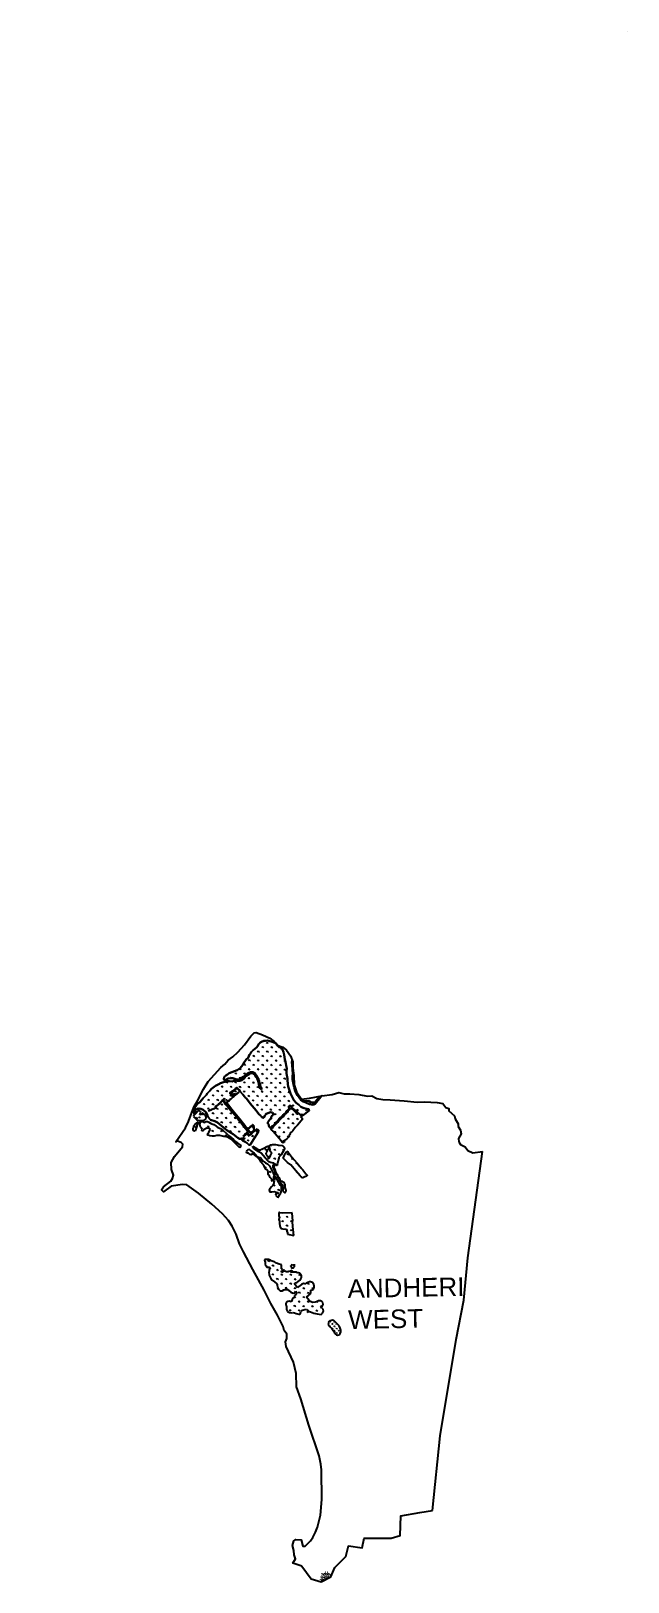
# Model space of a CAD drawing. Header units: metres. Extents: x 266580 to 276210, y 2111090 to 2136109.
import ezdxf

# ---------------------------------------------------------------- set-up
doc = ezdxf.new("R2010")
doc.units = ezdxf.units.M
for name, color, linetype in [('MANGROOVES', 112, 'Continuous'), ('village', 3, 'Continuous'), ('VILLAGE NAME', 250, 'Continuous')]:
    doc.layers.add(name, color=color, linetype=linetype)

msp = doc.modelspace()

# ---------------------------------------------------------------- texts
at = {"layer": 'VILLAGE NAME', "insert": (271683, 2115970), "char_height": 300, "attachment_point": 1, "rotation": 1.1028}
msp.add_mtext_dynamic_manual_height_columns('{\\fArial|b0|i0|c0|p34;ANDHERI WEST}', width=2578.43, gutter_width=1929, heights=[0], dxfattribs=at)

# ---------------------------------------------------------------- hatches: boundary and pattern name
at = {"layer": 'MANGROOVES'}
h = msp.add_hatch(dxfattribs=at)
h.set_pattern_fill('GRASS', color=256, scale=2, angle=-0.837602)
h.paths.add_polyline_path([(266605, 2125410), (266595, 2125416), (266586, 2125416), (266580, 2125408), (266582, 2125401), (266587, 2125388), (266596, 2125383), (266605, 2125387), (266607, 2125401)])
h = msp.add_hatch(dxfattribs=at)
h.set_pattern_fill('GRASS', color=256)
h.paths.add_polyline_path([(271408, 2111182), (271405, 2111193), (271403, 2111210), (271397, 2111230), (271373, 2111242), (271337, 2111244), (271315, 2111244), (271294, 2111237), (271279, 2111227), (271267, 2111210), (271266, 2111200), (271261, 2111178), (271252, 2111135), (271251, 2111101), (271255, 2111091), (271258, 2111090), (271415, 2111174)])

# ---------------------------------------------------------------- linework, layer by layer
for p, q in [((270161, 2119670), (270137, 2119642)), ((270137, 2119642), (270161, 2119670)), ((270188, 2119688), (270161, 2119670)), ((270161, 2119670), (270188, 2119688)), ((270216, 2119712), (270188, 2119688)), ((270188, 2119688), (270216, 2119712)), ((270237, 2119738), (270216, 2119712)), ((270216, 2119712), (270237, 2119738)), ((270255, 2119769), (270237, 2119738)), ((270237, 2119738), (270255, 2119769)), ((270273, 2119786), (270255, 2119769)), ((270255, 2119769), (270273, 2119786)), ((270298, 2119803), (270273, 2119786)), ((270273, 2119786), (270298, 2119803)), ((270335, 2119817), (270298, 2119803)), ((270298, 2119803), (270335, 2119817)), ((270361, 2119822), (270335, 2119817)), ((270335, 2119817), (270361, 2119822)), ((270396, 2119823), (270361, 2119822)), ((270361, 2119822), (270396, 2119823)), ((270471, 2119804), (270396, 2119823)), ((270396, 2119823), (270471, 2119804)), ((270513, 2119788), (270471, 2119804)), ((270471, 2119804), (270513, 2119788)), ((270532, 2119775), (270513, 2119788)), ((270513, 2119788), (270532, 2119775)), ((270551, 2119753), (270532, 2119775)), ((270532, 2119775), (270551, 2119753)), ((270564, 2119731), (270551, 2119753)), ((270551, 2119753), (270564, 2119731)), ((270577, 2119718), (270564, 2119731)), ((270564, 2119731), (270577, 2119718)), ((270598, 2119711), (270577, 2119718)), ((270577, 2119718), (270598, 2119711)), ((270617, 2119698), (270598, 2119711)), ((270598, 2119711), (270617, 2119698)), ((270636, 2119681), (270617, 2119698)), ((270617, 2119698), (270636, 2119681)), ((270653, 2119639), (270636, 2119681)), ((270636, 2119681), (270653, 2119639)), ((269995, 2119431), (269953, 2119378)), ((269953, 2119378), (269995, 2119431)), ((270014, 2119467), (269995, 2119431)), ((269995, 2119431), (270014, 2119467)), ((270039, 2119504), (270014, 2119467)), ((270014, 2119467), (270039, 2119504)), ((270049, 2119520), (270039, 2119504)), ((270039, 2119504), (270049, 2119520)), ((270083, 2119547), (270049, 2119520)), ((270049, 2119520), (270083, 2119547)), ((270104, 2119598), (270083, 2119547)), ((270083, 2119547), (270104, 2119598)), ((270114, 2119609), (270104, 2119598)), ((270104, 2119598), (270114, 2119609)), ((270137, 2119642), (270114, 2119609)), ((270114, 2119609), (270137, 2119642)), ((270662, 2119595), (270653, 2119639)), ((270653, 2119639), (270662, 2119595)), ((270673, 2119517), (270662, 2119595)), ((270662, 2119595), (270673, 2119517)), ((270685, 2119483), (270673, 2119517)), ((270673, 2119517), (270685, 2119483)), ((270689, 2119452), (270685, 2119483)), ((270685, 2119483), (270689, 2119452)), ((270694, 2119419), (270689, 2119452)), ((270689, 2119452), (270694, 2119419)), ((270704, 2119373), (270694, 2119419)), ((270694, 2119419), (270704, 2119373)), ((270787, 2119468), (270792, 2119511)), ((270791, 2119429), (270787, 2119468)), ((270796, 2119350), (270791, 2119429)), ((269739, 2119170), (269635, 2119134)), ((269635, 2119134), (269739, 2119170)), ((269694, 2119232), (269688, 2119208)), ((269688, 2119208), (269694, 2119232)), ((269688, 2119208), (269697, 2119189)), ((269697, 2119189), (269688, 2119208)), ((269696, 2119236), (269694, 2119232)), ((269694, 2119232), (269696, 2119236)), ((269704, 2119243), (269696, 2119236)), ((269696, 2119236), (269704, 2119243)), ((269697, 2119189), (269712, 2119185)), ((269712, 2119185), (269697, 2119189)), ((269724, 2119259), (269704, 2119243)), ((269704, 2119243), (269724, 2119259)), ((269712, 2119185), (269737, 2119199)), ((269737, 2119199), (269712, 2119185)), ((269750, 2119277), (269724, 2119259)), ((269724, 2119259), (269750, 2119277)), ((269737, 2119199), (269759, 2119212)), ((269759, 2119212), (269737, 2119199)), ((269781, 2119167), (269739, 2119170)), ((269739, 2119170), (269781, 2119167)), ((269778, 2119298), (269750, 2119277)), ((269750, 2119277), (269778, 2119298)), ((269759, 2119212), (269799, 2119215)), ((269799, 2119215), (269759, 2119212)), ((269817, 2119316), (269778, 2119298)), ((269778, 2119298), (269817, 2119316)), ((269827, 2119164), (269781, 2119167)), ((269781, 2119167), (269827, 2119164)), ((269799, 2119215), (269838, 2119217)), ((269838, 2119217), (269799, 2119215)), ((269864, 2119328), (269817, 2119316)), ((269817, 2119316), (269864, 2119328)), ((269851, 2119176), (269827, 2119164)), ((269827, 2119164), (269851, 2119176)), ((269838, 2119217), (269867, 2119208)), ((269867, 2119208), (269838, 2119217)), ((269883, 2119180), (269851, 2119176)), ((269851, 2119176), (269883, 2119180)), ((269907, 2119348), (269864, 2119328)), ((269864, 2119328), (269907, 2119348)), ((269867, 2119208), (269908, 2119196)), ((269908, 2119196), (269867, 2119208)), ((269907, 2119172), (269883, 2119180)), ((269883, 2119180), (269907, 2119172)), ((269953, 2119378), (269907, 2119348)), ((269907, 2119348), (269953, 2119378)), ((269948, 2119174), (269907, 2119172)), ((269907, 2119172), (269948, 2119174)), ((269908, 2119196), (269942, 2119201)), ((269942, 2119201), (269908, 2119196)), ((269942, 2119201), (270001, 2119240)), ((270001, 2119240), (269942, 2119201)), ((269979, 2119183), (269948, 2119174)), ((269948, 2119174), (269979, 2119183)), ((270015, 2119206), (269979, 2119183)), ((269979, 2119183), (270015, 2119206)), ((270001, 2119240), (270035, 2119261)), ((270035, 2119261), (270001, 2119240)), ((270032, 2119235), (270015, 2119206)), ((270015, 2119206), (270032, 2119235)), ((270058, 2119256), (270032, 2119235)), ((270032, 2119235), (270058, 2119256)), ((270035, 2119261), (270071, 2119291)), ((270071, 2119291), (270035, 2119261)), ((270091, 2119279), (270058, 2119256)), ((270058, 2119256), (270091, 2119279)), ((270071, 2119291), (270093, 2119303)), ((270093, 2119303), (270071, 2119291)), ((270127, 2119299), (270091, 2119279)), ((270091, 2119279), (270127, 2119299)), ((270093, 2119303), (270118, 2119313)), ((270118, 2119313), (270093, 2119303)), ((270118, 2119313), (270157, 2119315)), ((270157, 2119315), (270118, 2119313)), ((270153, 2119300), (270127, 2119299)), ((270127, 2119299), (270153, 2119300)), ((270176, 2119293), (270153, 2119300)), ((270153, 2119300), (270176, 2119293)), ((270157, 2119315), (270190, 2119298)), ((270190, 2119298), (270157, 2119315)), ((270187, 2119276), (270176, 2119293)), ((270176, 2119293), (270187, 2119276)), ((270193, 2119258), (270187, 2119276)), ((270187, 2119276), (270193, 2119258)), ((270190, 2119298), (270211, 2119265)), ((270211, 2119265), (270190, 2119298)), ((270203, 2119239), (270193, 2119258)), ((270193, 2119258), (270203, 2119239)), ((270229, 2119213), (270203, 2119239)), ((270203, 2119239), (270229, 2119213)), ((270211, 2119265), (270238, 2119220)), ((270238, 2119220), (270211, 2119265)), ((270241, 2119186), (270229, 2119213)), ((270229, 2119213), (270241, 2119186)), ((270238, 2119220), (270262, 2119171)), ((270262, 2119171), (270238, 2119220)), ((270251, 2119153), (270241, 2119186)), ((270241, 2119186), (270251, 2119153)), ((270256, 2119113), (270251, 2119153)), ((270251, 2119153), (270256, 2119113)), ((270262, 2119171), (270265, 2119143)), ((270265, 2119143), (270262, 2119171)), ((270700, 2119337), (270704, 2119373)), ((270704, 2119373), (270700, 2119337)), ((270700, 2119293), (270700, 2119337)), ((270700, 2119337), (270700, 2119293)), ((270708, 2119267), (270700, 2119293)), ((270700, 2119293), (270708, 2119267)), ((270715, 2119214), (270708, 2119267)), ((270708, 2119267), (270715, 2119214)), ((270715, 2119188), (270715, 2119214)), ((270715, 2119214), (270715, 2119188)), ((270721, 2119123), (270715, 2119188)), ((270715, 2119188), (270721, 2119123)), ((270805, 2119293), (270796, 2119350)), ((270797, 2119242), (270805, 2119293)), ((270797, 2119193), (270797, 2119242)), ((270812, 2119115), (270797, 2119193)), ((269381, 2118914), (269357, 2118893)), ((269357, 2118893), (269381, 2118914)), ((269408, 2118950), (269381, 2118914)), ((269381, 2118914), (269408, 2118950)), ((269420, 2118970), (269408, 2118950)), ((269408, 2118950), (269420, 2118970)), ((269436, 2118985), (269420, 2118970)), ((269420, 2118970), (269436, 2118985)), ((269464, 2119012), (269436, 2118985)), ((269436, 2118985), (269464, 2119012)), ((269492, 2119044), (269464, 2119012)), ((269464, 2119012), (269492, 2119044)), ((269555, 2119094), (269492, 2119044)), ((269492, 2119044), (269555, 2119094)), ((269609, 2119122), (269555, 2119094)), ((269555, 2119094), (269609, 2119122)), ((269635, 2119134), (269609, 2119122)), ((269609, 2119122), (269635, 2119134)), ((269699, 2118892), (269703, 2118896)), ((269703, 2118896), (269703, 2118892)), ((269792, 2118982), (269796, 2118990)), ((269796, 2118990), (269792, 2118982)), ((269792, 2118974), (269792, 2118982)), ((269792, 2118982), (269792, 2118974)), ((269792, 2118966), (269792, 2118974)), ((269792, 2118974), (269792, 2118966)), ((269796, 2118962), (269792, 2118966)), ((269792, 2118966), (269796, 2118962)), ((269796, 2118990), (269804, 2118994)), ((269804, 2118994), (269796, 2118990)), ((269800, 2118958), (269796, 2118962)), ((269796, 2118962), (269800, 2118958)), ((269808, 2118950), (269800, 2118958)), ((269800, 2118958), (269808, 2118950)), ((269804, 2118994), (269829, 2119010)), ((269829, 2119010), (269804, 2118994)), ((269812, 2118978), (269808, 2118974)), ((269808, 2118974), (269812, 2118978)), ((269808, 2118974), (269808, 2118970)), ((269808, 2118970), (269808, 2118974)), ((269808, 2118970), (269812, 2118970)), ((269812, 2118970), (269808, 2118970)), ((269820, 2118938), (269808, 2118950)), ((269808, 2118950), (269820, 2118938)), ((269824, 2118986), (269812, 2118978)), ((269812, 2118978), (269824, 2118986)), ((269812, 2118970), (269812, 2118966)), ((269812, 2118966), (269812, 2118970)), ((269812, 2118966), (269816, 2118962)), ((269816, 2118962), (269812, 2118966)), ((269815, 2118890), (269827, 2118902)), ((269827, 2118902), (269815, 2118890)), ((269816, 2118962), (269824, 2118958)), ((269824, 2118958), (269816, 2118962)), ((269823, 2118930), (269820, 2118938)), ((269820, 2118938), (269823, 2118930)), ((269827, 2118926), (269823, 2118930)), ((269823, 2118930), (269827, 2118926)), ((269836, 2118997), (269824, 2118986)), ((269824, 2118986), (269836, 2118997)), ((269824, 2118958), (269828, 2118954)), ((269828, 2118954), (269824, 2118958)), ((269831, 2118926), (269827, 2118926)), ((269827, 2118926), (269831, 2118926)), ((269827, 2118902), (269839, 2118914)), ((269839, 2118914), (269827, 2118902)), ((269828, 2118954), (269832, 2118954)), ((269832, 2118954), (269828, 2118954)), ((269829, 2119010), (269877, 2119053)), ((269877, 2119053), (269829, 2119010)), ((269835, 2118930), (269831, 2118926)), ((269831, 2118926), (269835, 2118930)), ((269832, 2118954), (269836, 2118954)), ((269836, 2118954), (269832, 2118954)), ((269839, 2118934), (269835, 2118930)), ((269835, 2118930), (269839, 2118934)), ((269844, 2119005), (269836, 2118997)), ((269836, 2118997), (269844, 2119005)), ((269836, 2118954), (269840, 2118954)), ((269840, 2118954), (269836, 2118954)), ((269843, 2118934), (269839, 2118934)), ((269839, 2118934), (269843, 2118934)), ((269839, 2118914), (269851, 2118922)), ((269851, 2118922), (269839, 2118914)), ((269840, 2118954), (269844, 2118958)), ((269844, 2118958), (269840, 2118954)), ((269856, 2118949), (269843, 2118934)), ((269843, 2118934), (269856, 2118949)), ((269869, 2119029), (269844, 2119005)), ((269844, 2119005), (269869, 2119029)), ((269844, 2118958), (269852, 2118957)), ((269852, 2118957), (269844, 2118958)), ((269851, 2118922), (269875, 2118941)), ((269875, 2118941), (269851, 2118922)), ((269852, 2118957), (269856, 2118957)), ((269856, 2118957), (269852, 2118957)), ((269856, 2118957), (269860, 2118961)), ((269860, 2118961), (269856, 2118957)), ((269863, 2118949), (269856, 2118949)), ((269856, 2118949), (269863, 2118949)), ((269860, 2118961), (269864, 2118961)), ((269864, 2118961), (269860, 2118961)), ((269871, 2118949), (269863, 2118949)), ((269863, 2118949), (269871, 2118949)), ((269864, 2118961), (269872, 2118961)), ((269872, 2118961), (269864, 2118961)), ((269885, 2119045), (269869, 2119029)), ((269869, 2119029), (269885, 2119045)), ((269875, 2118953), (269871, 2118949)), ((269871, 2118949), (269875, 2118953)), ((269872, 2118961), (269876, 2118957)), ((269876, 2118957), (269872, 2118961)), ((269875, 2118941), (269904, 2118969)), ((269904, 2118969), (269875, 2118941)), ((269876, 2118957), (269875, 2118953)), ((269875, 2118953), (269876, 2118957)), ((269877, 2119053), (269893, 2119060)), ((269893, 2119060), (269877, 2119053)), ((269893, 2119048), (269885, 2119045)), ((269885, 2119045), (269893, 2119048)), ((269893, 2119060), (269897, 2119060)), ((269897, 2119060), (269893, 2119060)), ((269897, 2119048), (269893, 2119048)), ((269893, 2119048), (269897, 2119048)), ((269897, 2119060), (269905, 2119060)), ((269905, 2119060), (269897, 2119060)), ((269901, 2119052), (269897, 2119048)), ((269897, 2119048), (269901, 2119052)), ((269905, 2119048), (269901, 2119052)), ((269901, 2119052), (269905, 2119048)), ((269904, 2118969), (269928, 2118988)), ((269928, 2118988), (269904, 2118969)), ((269905, 2119060), (269913, 2119056)), ((269913, 2119056), (269905, 2119060)), ((269909, 2119048), (269905, 2119048)), ((269905, 2119048), (269909, 2119048)), ((269913, 2119044), (269909, 2119048)), ((269909, 2119048), (269913, 2119044)), ((269913, 2119056), (269936, 2119028)), ((269936, 2119028), (269913, 2119056)), ((269924, 2119036), (269913, 2119044)), ((269913, 2119044), (269924, 2119036)), ((269932, 2119024), (269924, 2119036)), ((269924, 2119036), (269932, 2119024)), ((269928, 2118988), (269944, 2119004)), ((269944, 2119004), (269928, 2118988)), ((269944, 2119012), (269932, 2119024)), ((269932, 2119024), (269944, 2119012)), ((269936, 2119028), (269956, 2119004)), ((269956, 2119004), (269936, 2119028)), ((269944, 2119008), (269944, 2119012)), ((269944, 2119012), (269944, 2119008)), ((269944, 2119004), (269944, 2119008)), ((269944, 2119008), (269944, 2119004)), ((269956, 2119004), (269999, 2118955)), ((269999, 2118955), (269956, 2119004)), ((269999, 2118955), (270022, 2118923)), ((270022, 2118923), (269999, 2118955)), ((270022, 2118923), (270034, 2118911)), ((270034, 2118911), (270022, 2118923)), ((270034, 2118911), (270038, 2118903)), ((270038, 2118903), (270034, 2118911)), ((270038, 2118903), (270034, 2118895)), ((270034, 2118895), (270038, 2118903)), ((270034, 2118895), (270038, 2118899)), ((270038, 2118899), (270034, 2118895)), ((270038, 2118899), (270042, 2118899)), ((270042, 2118899), (270038, 2118899)), ((270042, 2118899), (270054, 2118887)), ((270054, 2118887), (270042, 2118899)), ((270279, 2119051), (270256, 2119113)), ((270256, 2119113), (270279, 2119051)), ((270265, 2119143), (270274, 2119112)), ((270274, 2119112), (270265, 2119143)), ((270274, 2119112), (270284, 2119083)), ((270284, 2119083), (270274, 2119112)), ((270290, 2119034), (270279, 2119051)), ((270279, 2119051), (270290, 2119034)), ((270284, 2119083), (270296, 2119063)), ((270296, 2119063), (270284, 2119083)), ((270298, 2119034), (270290, 2119034)), ((270290, 2119034), (270298, 2119034)), ((270296, 2119063), (270299, 2119048)), ((270299, 2119048), (270296, 2119063)), ((270299, 2119048), (270298, 2119034)), ((270298, 2119034), (270299, 2119048)), ((270727, 2119083), (270721, 2119123)), ((270721, 2119123), (270727, 2119083)), ((270764, 2118971), (270727, 2119083)), ((270727, 2119083), (270764, 2118971)), ((270785, 2118926), (270764, 2118971)), ((270764, 2118971), (270785, 2118926)), ((270821, 2118860), (270785, 2118926)), ((270785, 2118926), (270821, 2118860)), ((270825, 2119066), (270812, 2119115)), ((270849, 2118999), (270825, 2119066)), ((270878, 2118938), (270849, 2118999)), ((270874, 2118978), (270879, 2118949)), ((270932, 2118863), (270878, 2118938)), ((270879, 2118949), (270901, 2118917)), ((270901, 2118917), (270931, 2118881)), ((271195, 2118877), (271237, 2118927)), ((271272, 2118930), (271238, 2118887)), ((271276, 2118934), (271272, 2118930)), ((269195, 2118692), (269194, 2118658)), ((269194, 2118658), (269195, 2118692)), ((269194, 2118658), (269215, 2118663)), ((269215, 2118663), (269194, 2118658)), ((269218, 2118735), (269195, 2118692)), ((269195, 2118692), (269218, 2118735)), ((269215, 2118663), (269229, 2118690)), ((269229, 2118690), (269215, 2118663)), ((269243, 2118777), (269218, 2118735)), ((269218, 2118735), (269243, 2118777)), ((269229, 2118690), (269245, 2118712)), ((269245, 2118712), (269229, 2118690)), ((269249, 2118659), (269234, 2118643)), ((269265, 2118803), (269243, 2118777)), ((269243, 2118777), (269265, 2118803)), ((269245, 2118712), (269278, 2118727)), ((269278, 2118727), (269245, 2118712)), ((269261, 2118675), (269249, 2118659)), ((269278, 2118688), (269261, 2118675)), ((269301, 2118830), (269265, 2118803)), ((269265, 2118803), (269301, 2118830)), ((269278, 2118727), (269320, 2118723)), ((269320, 2118723), (269278, 2118727)), ((269297, 2118690), (269278, 2118688)), ((269313, 2118682), (269297, 2118690)), ((269334, 2118870), (269301, 2118830)), ((269301, 2118830), (269334, 2118870)), ((269305, 2118633), (269308, 2118650)), ((269308, 2118650), (269318, 2118667)), ((269318, 2118667), (269313, 2118682)), ((269320, 2118723), (269359, 2118705)), ((269359, 2118705), (269320, 2118723)), ((269338, 2118645), (269325, 2118631)), ((269357, 2118893), (269334, 2118870)), ((269334, 2118870), (269357, 2118893)), ((269345, 2118655), (269338, 2118645)), ((269355, 2118655), (269345, 2118655)), ((269351, 2118639), (269358, 2118650)), ((269358, 2118650), (269355, 2118655)), ((269359, 2118705), (269401, 2118667)), ((269401, 2118667), (269359, 2118705)), ((269401, 2118667), (269422, 2118631)), ((269422, 2118631), (269401, 2118667)), ((269445, 2118685), (269446, 2118689)), ((269454, 2118688), (269445, 2118685)), ((269446, 2118689), (269454, 2118692)), ((269454, 2118692), (269470, 2118700)), ((269470, 2118696), (269454, 2118688)), ((269470, 2118700), (269486, 2118708)), ((269482, 2118704), (269470, 2118696)), ((269490, 2118704), (269482, 2118704)), ((269486, 2118708), (269498, 2118716)), ((269514, 2118715), (269490, 2118704)), ((269498, 2118716), (269518, 2118723)), ((269534, 2118723), (269514, 2118715)), ((269518, 2118723), (269530, 2118727)), ((269530, 2118727), (269546, 2118735)), ((269550, 2118731), (269534, 2118723)), ((269546, 2118735), (269554, 2118739)), ((269554, 2118731), (269550, 2118731)), ((269554, 2118739), (269558, 2118743)), ((269558, 2118735), (269554, 2118731)), ((269558, 2118751), (269562, 2118763)), ((269558, 2118747), (269558, 2118751)), ((269558, 2118743), (269558, 2118747)), ((269562, 2118739), (269558, 2118735)), ((269562, 2118767), (269562, 2118771)), ((269562, 2118771), (269566, 2118770)), ((269562, 2118763), (269562, 2118767)), ((269566, 2118762), (269562, 2118751)), ((269562, 2118751), (269566, 2118747)), ((269566, 2118747), (269562, 2118743)), ((269562, 2118743), (269562, 2118739)), ((269566, 2118770), (269566, 2118774)), ((269566, 2118774), (269570, 2118774)), ((269570, 2118766), (269566, 2118762)), ((269570, 2118774), (269578, 2118778)), ((269574, 2118770), (269570, 2118766)), ((269578, 2118770), (269574, 2118770)), ((269578, 2118778), (269582, 2118778)), ((269582, 2118774), (269578, 2118770)), ((269582, 2118778), (269590, 2118782)), ((269586, 2118774), (269582, 2118774)), ((269590, 2118774), (269586, 2118774)), ((269590, 2118782), (269594, 2118786)), ((269594, 2118778), (269590, 2118774)), ((269594, 2118786), (269598, 2118790)), ((269598, 2118782), (269594, 2118778)), ((269598, 2118790), (269606, 2118798)), ((269606, 2118786), (269598, 2118782)), ((269606, 2118798), (269623, 2118813)), ((269622, 2118805), (269606, 2118794)), ((269606, 2118794), (269606, 2118786)), ((269639, 2118821), (269622, 2118805)), ((269623, 2118813), (269635, 2118829)), ((269635, 2118829), (269651, 2118845)), ((269651, 2118837), (269639, 2118821)), ((269651, 2118845), (269667, 2118865)), ((269663, 2118853), (269651, 2118837)), ((269667, 2118853), (269663, 2118853)), ((269667, 2118865), (269675, 2118868)), ((269671, 2118857), (269667, 2118857)), ((269667, 2118857), (269667, 2118853)), ((269675, 2118856), (269671, 2118857)), ((269675, 2118868), (269683, 2118876)), ((269675, 2118853), (269683, 2118860)), ((269683, 2118860), (269675, 2118856)), ((269683, 2118860), (269675, 2118853)), ((269679, 2118852), (269675, 2118853)), ((269675, 2118853), (269679, 2118852)), ((269695, 2118832), (269679, 2118852)), ((269679, 2118852), (269695, 2118832)), ((269683, 2118876), (269691, 2118884)), ((269691, 2118876), (269683, 2118868)), ((269683, 2118868), (269683, 2118864)), ((269683, 2118864), (269683, 2118860)), ((269683, 2118860), (269702, 2118832)), ((269702, 2118832), (269683, 2118860)), ((269691, 2118884), (269695, 2118888)), ((269699, 2118888), (269691, 2118876)), ((269695, 2118888), (269699, 2118892)), ((269698, 2118824), (269695, 2118832)), ((269695, 2118832), (269698, 2118824)), ((269706, 2118816), (269698, 2118824)), ((269698, 2118824), (269706, 2118816)), ((269703, 2118892), (269699, 2118888)), ((269702, 2118832), (269710, 2118824)), ((269710, 2118824), (269702, 2118832)), ((269714, 2118800), (269706, 2118816)), ((269706, 2118816), (269714, 2118800)), ((269710, 2118824), (269718, 2118820)), ((269718, 2118820), (269710, 2118824)), ((269749, 2118760), (269714, 2118800)), ((269714, 2118800), (269749, 2118760)), ((269718, 2118820), (269722, 2118820)), ((269722, 2118820), (269718, 2118820)), ((269722, 2118820), (269722, 2118816)), ((269722, 2118816), (269722, 2118820)), ((269722, 2118816), (269722, 2118812)), ((269722, 2118812), (269722, 2118816)), ((269722, 2118812), (269722, 2118808)), ((269722, 2118808), (269722, 2118812)), ((269722, 2118808), (269726, 2118800)), ((269726, 2118800), (269722, 2118808)), ((269726, 2118800), (269746, 2118780)), ((269746, 2118780), (269726, 2118800)), ((269734, 2118828), (269742, 2118832)), ((269742, 2118832), (269734, 2118828)), ((269734, 2118824), (269734, 2118828)), ((269734, 2118828), (269734, 2118824)), ((269738, 2118816), (269734, 2118824)), ((269734, 2118824), (269738, 2118816)), ((269754, 2118796), (269738, 2118816)), ((269738, 2118816), (269754, 2118796)), ((269742, 2118832), (269750, 2118839)), ((269750, 2118839), (269742, 2118832)), ((269746, 2118780), (269773, 2118744)), ((269773, 2118744), (269746, 2118780)), ((269780, 2118720), (269749, 2118760)), ((269749, 2118760), (269780, 2118720)), ((269750, 2118839), (269779, 2118859)), ((269779, 2118859), (269750, 2118839)), ((269820, 2118711), (269754, 2118796)), ((269754, 2118796), (269820, 2118711)), ((269773, 2118744), (269816, 2118695)), ((269816, 2118695), (269773, 2118744)), ((269779, 2118859), (269783, 2118863)), ((269783, 2118863), (269779, 2118859)), ((269827, 2118667), (269780, 2118720)), ((269780, 2118720), (269827, 2118667)), ((269783, 2118871), (269787, 2118875)), ((269787, 2118875), (269783, 2118871)), ((269783, 2118867), (269783, 2118871)), ((269783, 2118871), (269783, 2118867)), ((269783, 2118863), (269783, 2118867)), ((269783, 2118867), (269783, 2118863)), ((269787, 2118875), (269791, 2118875)), ((269791, 2118875), (269787, 2118875)), ((269791, 2118875), (269795, 2118875)), ((269795, 2118875), (269791, 2118875)), ((269795, 2118875), (269799, 2118879)), ((269799, 2118879), (269795, 2118875)), ((269799, 2118879), (269803, 2118879)), ((269803, 2118879), (269799, 2118879)), ((269803, 2118879), (269807, 2118882)), ((269807, 2118882), (269803, 2118879)), ((269807, 2118882), (269815, 2118890)), ((269815, 2118890), (269807, 2118882)), ((269816, 2118695), (269867, 2118631)), ((269867, 2118631), (269816, 2118695)), ((269891, 2118626), (269820, 2118711)), ((269820, 2118711), (269891, 2118626)), ((269878, 2118607), (269827, 2118667)), ((269827, 2118667), (269878, 2118607)), ((270054, 2118887), (270116, 2118806)), ((270116, 2118806), (270054, 2118887)), ((270116, 2118806), (270210, 2118693)), ((270210, 2118693), (270116, 2118806)), ((270210, 2118693), (270257, 2118637)), ((270257, 2118637), (270210, 2118693)), ((270381, 2118643), (270389, 2118647)), ((270389, 2118647), (270381, 2118643)), ((270389, 2118647), (270429, 2118666)), ((270429, 2118666), (270389, 2118647)), ((270429, 2118666), (270441, 2118670)), ((270441, 2118670), (270429, 2118666)), ((270441, 2118670), (270465, 2118666)), ((270465, 2118666), (270441, 2118670)), ((270465, 2118666), (270473, 2118666)), ((270473, 2118666), (270465, 2118666)), ((270473, 2118666), (270476, 2118662)), ((270476, 2118662), (270473, 2118666)), ((270476, 2118662), (270480, 2118650)), ((270480, 2118650), (270476, 2118662)), ((270480, 2118650), (270484, 2118638)), ((270484, 2118638), (270480, 2118650)), ((270643, 2118619), (270683, 2118655)), ((270683, 2118655), (270643, 2118619)), ((270675, 2118631), (270695, 2118646)), ((270683, 2118655), (270688, 2118662)), ((270688, 2118662), (270683, 2118655)), ((270688, 2118662), (270692, 2118662)), ((270692, 2118662), (270688, 2118662)), ((270692, 2118670), (270708, 2118690)), ((270708, 2118690), (270692, 2118670)), ((270692, 2118662), (270692, 2118670)), ((270692, 2118670), (270692, 2118662)), ((270695, 2118646), (270719, 2118670)), ((270708, 2118690), (270716, 2118702)), ((270716, 2118702), (270708, 2118690)), ((270716, 2118702), (270732, 2118718)), ((270732, 2118718), (270716, 2118702)), ((270719, 2118670), (270728, 2118686)), ((270728, 2118686), (270732, 2118690)), ((270732, 2118718), (270740, 2118725)), ((270740, 2118725), (270732, 2118718)), ((270732, 2118690), (270736, 2118694)), ((270736, 2118694), (270748, 2118709)), ((270740, 2118725), (270744, 2118729)), ((270744, 2118729), (270740, 2118725)), ((270741, 2118761), (270745, 2118769)), ((270745, 2118769), (270741, 2118761)), ((270741, 2118753), (270741, 2118761)), ((270741, 2118761), (270741, 2118753)), ((270744, 2118729), (270741, 2118753)), ((270741, 2118753), (270744, 2118729)), ((270745, 2118769), (270749, 2118773)), ((270749, 2118773), (270745, 2118769)), ((270748, 2118709), (270756, 2118721)), ((270749, 2118773), (270753, 2118773)), ((270753, 2118773), (270749, 2118773)), ((270753, 2118773), (270761, 2118773)), ((270761, 2118773), (270753, 2118773)), ((270756, 2118721), (270764, 2118729)), ((270761, 2118773), (270765, 2118769)), ((270765, 2118769), (270761, 2118773)), ((270764, 2118729), (270768, 2118729)), ((270765, 2118769), (270769, 2118769)), ((270769, 2118769), (270765, 2118769)), ((270768, 2118729), (270772, 2118729)), ((270769, 2118769), (270773, 2118765)), ((270773, 2118765), (270769, 2118769)), ((270772, 2118729), (270780, 2118729)), ((270773, 2118765), (270777, 2118765)), ((270777, 2118765), (270773, 2118765)), ((270777, 2118765), (270781, 2118765)), ((270781, 2118765), (270777, 2118765)), ((270780, 2118729), (270788, 2118721)), ((270781, 2118765), (270785, 2118773)), ((270785, 2118773), (270781, 2118765)), ((270785, 2118761), (270784, 2118757)), ((270784, 2118757), (270785, 2118761)), ((270784, 2118757), (270784, 2118753)), ((270784, 2118753), (270784, 2118757)), ((270784, 2118753), (270784, 2118749)), ((270784, 2118749), (270784, 2118753)), ((270784, 2118749), (270784, 2118745)), ((270784, 2118745), (270784, 2118749)), ((270784, 2118745), (270788, 2118741)), ((270788, 2118741), (270784, 2118745)), ((270785, 2118773), (270789, 2118769)), ((270789, 2118769), (270785, 2118773)), ((270789, 2118769), (270785, 2118765)), ((270785, 2118765), (270789, 2118769)), ((270785, 2118765), (270785, 2118761)), ((270785, 2118761), (270785, 2118765)), ((270788, 2118741), (270804, 2118728)), ((270804, 2118728), (270788, 2118741)), ((270788, 2118721), (270812, 2118700)), ((270804, 2118728), (270831, 2118704)), ((270831, 2118704), (270804, 2118728)), ((270812, 2118700), (270839, 2118676)), ((270857, 2118818), (270821, 2118860)), ((270821, 2118860), (270857, 2118818)), ((270831, 2118704), (270875, 2118668)), ((270875, 2118668), (270831, 2118704)), ((270839, 2118676), (270859, 2118656)), ((270899, 2118786), (270857, 2118818)), ((270857, 2118818), (270899, 2118786)), ((270859, 2118656), (270870, 2118640)), ((270875, 2118668), (270883, 2118664)), ((270883, 2118664), (270875, 2118668)), ((270886, 2118652), (270882, 2118648)), ((270882, 2118648), (270886, 2118652)), ((270882, 2118648), (270882, 2118646)), ((270882, 2118646), (270882, 2118648)), ((270882, 2118646), (270889, 2118639)), ((270882, 2118644), (270882, 2118646)), ((270883, 2118664), (270887, 2118660)), ((270887, 2118660), (270883, 2118664)), ((270887, 2118660), (270886, 2118652)), ((270886, 2118652), (270887, 2118660)), ((270890, 2118640), (270898, 2118647)), ((270898, 2118647), (270902, 2118651)), ((270934, 2118757), (270899, 2118786)), ((270899, 2118786), (270934, 2118757)), ((270902, 2118651), (270906, 2118651)), ((270906, 2118651), (270906, 2118647)), ((270906, 2118647), (270910, 2118639)), ((270931, 2118881), (270974, 2118851)), ((270976, 2118837), (270932, 2118863)), ((270972, 2118737), (270934, 2118757)), ((270934, 2118757), (270972, 2118737)), ((270986, 2118731), (270972, 2118737)), ((270972, 2118737), (270986, 2118731)), ((270974, 2118851), (271017, 2118853)), ((271073, 2118795), (270976, 2118837)), ((270985, 2118632), (271015, 2118655)), ((271015, 2118655), (270985, 2118632)), ((271032, 2118723), (270986, 2118731)), ((270986, 2118731), (271032, 2118723)), ((271015, 2118655), (271044, 2118679)), ((271044, 2118679), (271015, 2118655)), ((271017, 2118853), (271056, 2118853)), ((271062, 2118716), (271032, 2118723)), ((271032, 2118723), (271062, 2118716)), ((271044, 2118679), (271065, 2118696)), ((271065, 2118696), (271044, 2118679)), ((271056, 2118853), (271065, 2118852)), ((271065, 2118696), (271062, 2118716)), ((271062, 2118716), (271065, 2118696)), ((271065, 2118852), (271082, 2118842)), ((271106, 2118786), (271073, 2118795)), ((271082, 2118842), (271112, 2118829)), ((271131, 2118782), (271106, 2118786)), ((271112, 2118829), (271160, 2118832)), ((271162, 2118799), (271131, 2118782)), ((271160, 2118832), (271195, 2118877)), ((271185, 2118825), (271162, 2118799)), ((271238, 2118887), (271185, 2118825)), ((269193, 2118386), (269198, 2118403)), ((269198, 2118403), (269208, 2118426)), ((269207, 2118623), (269199, 2118599)), ((269199, 2118599), (269208, 2118591)), ((269222, 2118633), (269207, 2118623)), ((269207, 2118448), (269209, 2118453)), ((269208, 2118426), (269207, 2118448)), ((269208, 2118591), (269216, 2118586)), ((269209, 2118453), (269221, 2118471)), ((269216, 2118586), (269221, 2118577)), ((269221, 2118577), (269226, 2118569)), ((269221, 2118471), (269275, 2118511)), ((269234, 2118643), (269222, 2118633)), ((269226, 2118569), (269235, 2118567)), ((269275, 2118511), (269232, 2118380)), ((269235, 2118567), (269245, 2118579)), ((269245, 2118579), (269256, 2118580)), ((269253, 2118562), (269245, 2118554)), ((269245, 2118554), (269254, 2118547)), ((269257, 2118570), (269253, 2118562)), ((269254, 2118547), (269270, 2118540)), ((269256, 2118580), (269257, 2118570)), ((269270, 2118540), (269286, 2118534)), ((269286, 2118534), (269318, 2118535)), ((269304, 2118476), (269306, 2118492)), ((269308, 2118452), (269304, 2118476)), ((269312, 2118623), (269305, 2118633)), ((269306, 2118492), (269313, 2118508)), ((269314, 2118426), (269308, 2118452)), ((269325, 2118631), (269312, 2118623)), ((269313, 2118508), (269322, 2118519)), ((269333, 2118410), (269314, 2118426)), ((269318, 2118535), (269348, 2118535)), ((269322, 2118519), (269345, 2118519)), ((269343, 2118394), (269333, 2118410)), ((269345, 2118634), (269351, 2118639)), ((269349, 2118629), (269345, 2118634)), ((269345, 2118519), (269364, 2118509)), ((269348, 2118535), (269372, 2118542)), ((269357, 2118633), (269349, 2118629)), ((269367, 2118635), (269357, 2118633)), ((269364, 2118509), (269388, 2118510)), ((269388, 2118631), (269367, 2118635)), ((269372, 2118542), (269391, 2118553)), ((269414, 2118410), (269373, 2118391)), ((269404, 2118586), (269388, 2118631)), ((269388, 2118510), (269407, 2118516)), ((269391, 2118553), (269406, 2118565)), ((269406, 2118565), (269404, 2118586)), ((269407, 2118516), (269428, 2118516)), ((269461, 2118406), (269414, 2118410)), ((269422, 2118631), (269433, 2118591)), ((269433, 2118591), (269422, 2118631)), ((269428, 2118516), (269449, 2118506)), ((269433, 2118591), (269474, 2118547)), ((269474, 2118547), (269433, 2118591)), ((269446, 2118347), (269477, 2118397)), ((269449, 2118506), (269473, 2118489)), ((269477, 2118397), (269461, 2118406)), ((269473, 2118489), (269494, 2118478)), ((269474, 2118547), (269545, 2118524)), ((269545, 2118524), (269474, 2118547)), ((269494, 2118478), (269531, 2118470)), ((269531, 2118470), (269565, 2118444)), ((269545, 2118524), (269589, 2118501)), ((269589, 2118501), (269545, 2118524)), ((269565, 2118444), (269596, 2118423)), ((269589, 2118501), (269744, 2118374)), ((269744, 2118374), (269589, 2118501)), ((269596, 2118423), (269635, 2118405)), ((269635, 2118405), (269674, 2118376)), ((269867, 2118631), (269902, 2118586)), ((269902, 2118586), (269867, 2118631)), ((269929, 2118546), (269878, 2118607)), ((269878, 2118607), (269929, 2118546)), ((269949, 2118554), (269891, 2118626)), ((269891, 2118626), (269949, 2118554)), ((269902, 2118586), (269953, 2118526)), ((269953, 2118526), (269902, 2118586)), ((269964, 2118502), (269929, 2118546)), ((269929, 2118546), (269964, 2118502)), ((270008, 2118481), (269949, 2118554)), ((269949, 2118554), (270008, 2118481)), ((269953, 2118526), (269976, 2118498)), ((269976, 2118498), (269953, 2118526)), ((270004, 2118453), (269964, 2118502)), ((269964, 2118502), (270004, 2118453)), ((269976, 2118498), (270008, 2118457)), ((270008, 2118457), (269976, 2118498)), ((270047, 2118401), (270004, 2118453)), ((270004, 2118453), (270047, 2118401)), ((270047, 2118433), (270008, 2118481)), ((270008, 2118481), (270047, 2118433)), ((270008, 2118457), (270047, 2118413)), ((270047, 2118413), (270008, 2118457)), ((270059, 2118417), (270047, 2118433)), ((270047, 2118433), (270059, 2118417)), ((270047, 2118413), (270059, 2118405)), ((270059, 2118405), (270047, 2118413)), ((270062, 2118381), (270047, 2118401)), ((270047, 2118401), (270062, 2118381)), ((270067, 2118413), (270059, 2118417)), ((270059, 2118417), (270067, 2118413)), ((270059, 2118405), (270066, 2118401)), ((270066, 2118401), (270059, 2118405)), ((270066, 2118401), (270070, 2118397)), ((270070, 2118397), (270066, 2118401)), ((270071, 2118409), (270067, 2118413)), ((270067, 2118413), (270071, 2118409)), ((270070, 2118397), (270074, 2118393)), ((270074, 2118393), (270070, 2118397)), ((270078, 2118405), (270071, 2118409)), ((270071, 2118409), (270078, 2118405)), ((270082, 2118404), (270078, 2118405)), ((270078, 2118405), (270082, 2118404)), ((270087, 2118408), (270082, 2118404)), ((270082, 2118404), (270087, 2118408)), ((270090, 2118408), (270087, 2118408)), ((270087, 2118408), (270090, 2118408)), ((270095, 2118412), (270090, 2118408)), ((270090, 2118408), (270095, 2118412)), ((270103, 2118416), (270095, 2118412)), ((270095, 2118412), (270103, 2118416)), ((270107, 2118424), (270103, 2118416)), ((270103, 2118416), (270107, 2118424)), ((270123, 2118436), (270107, 2118424)), ((270107, 2118424), (270123, 2118436)), ((270151, 2118459), (270123, 2118436)), ((270123, 2118436), (270151, 2118459)), ((270155, 2118463), (270151, 2118459)), ((270151, 2118459), (270155, 2118463)), ((270159, 2118463), (270155, 2118463)), ((270155, 2118463), (270159, 2118463)), ((270163, 2118459), (270159, 2118463)), ((270159, 2118463), (270163, 2118459)), ((270167, 2118459), (270163, 2118459)), ((270163, 2118459), (270167, 2118459)), ((270167, 2118451), (270167, 2118459)), ((270167, 2118459), (270167, 2118451)), ((270171, 2118443), (270167, 2118451)), ((270167, 2118451), (270171, 2118443)), ((270171, 2118439), (270171, 2118443)), ((270171, 2118443), (270171, 2118439)), ((270175, 2118435), (270171, 2118439)), ((270171, 2118439), (270175, 2118435)), ((270174, 2118423), (270175, 2118435)), ((270175, 2118435), (270174, 2118423)), ((270174, 2118419), (270174, 2118423)), ((270174, 2118423), (270174, 2118419)), ((270174, 2118411), (270174, 2118419)), ((270174, 2118419), (270174, 2118411)), ((270174, 2118407), (270174, 2118411)), ((270174, 2118411), (270174, 2118407)), ((270174, 2118399), (270174, 2118407)), ((270174, 2118407), (270174, 2118399)), ((270174, 2118395), (270174, 2118399)), ((270174, 2118399), (270174, 2118395)), ((270178, 2118387), (270174, 2118395)), ((270174, 2118395), (270178, 2118387)), ((270222, 2118394), (270189, 2118367)), ((270189, 2118367), (270222, 2118394)), ((270226, 2118398), (270222, 2118394)), ((270222, 2118394), (270226, 2118398)), ((270230, 2118398), (270226, 2118398)), ((270226, 2118398), (270230, 2118398)), ((270230, 2118394), (270230, 2118398)), ((270230, 2118398), (270230, 2118394)), ((270230, 2118390), (270230, 2118394)), ((270230, 2118394), (270230, 2118390)), ((270257, 2118637), (270281, 2118613)), ((270281, 2118613), (270257, 2118637)), ((270281, 2118613), (270289, 2118609)), ((270289, 2118609), (270281, 2118613)), ((270289, 2118609), (270296, 2118600)), ((270296, 2118600), (270289, 2118609)), ((270296, 2118600), (270304, 2118588)), ((270304, 2118588), (270296, 2118600)), ((270304, 2118588), (270312, 2118584)), ((270312, 2118584), (270304, 2118588)), ((270312, 2118584), (270320, 2118580)), ((270320, 2118580), (270312, 2118584)), ((270320, 2118580), (270324, 2118576)), ((270324, 2118576), (270320, 2118580)), ((270324, 2118576), (270328, 2118576)), ((270328, 2118576), (270324, 2118576)), ((270328, 2118576), (270332, 2118576)), ((270332, 2118576), (270328, 2118576)), ((270332, 2118576), (270336, 2118580)), ((270336, 2118580), (270332, 2118576)), ((270336, 2118584), (270356, 2118620)), ((270356, 2118620), (270336, 2118584)), ((270336, 2118580), (270336, 2118584)), ((270336, 2118584), (270336, 2118580)), ((270356, 2118620), (270360, 2118627)), ((270360, 2118627), (270356, 2118620)), ((270360, 2118627), (270381, 2118643)), ((270381, 2118643), (270360, 2118627)), ((270399, 2118507), (270398, 2118503)), ((270398, 2118503), (270399, 2118507)), ((270398, 2118503), (270398, 2118499)), ((270398, 2118499), (270398, 2118503)), ((270398, 2118499), (270398, 2118495)), ((270398, 2118495), (270398, 2118499)), ((270398, 2118495), (270402, 2118483)), ((270402, 2118483), (270398, 2118495)), ((270403, 2118511), (270399, 2118507)), ((270399, 2118507), (270403, 2118511)), ((270402, 2118483), (270406, 2118479)), ((270406, 2118479), (270402, 2118483)), ((270407, 2118515), (270403, 2118511)), ((270403, 2118511), (270407, 2118515)), ((270406, 2118479), (270418, 2118467)), ((270418, 2118467), (270406, 2118479)), ((270411, 2118519), (270407, 2118515)), ((270407, 2118515), (270411, 2118519)), ((270439, 2118555), (270411, 2118523)), ((270411, 2118523), (270439, 2118555)), ((270411, 2118523), (270411, 2118519)), ((270411, 2118519), (270411, 2118523)), ((270418, 2118463), (270414, 2118455)), ((270414, 2118455), (270418, 2118463)), ((270414, 2118455), (270414, 2118451)), ((270414, 2118451), (270414, 2118455)), ((270414, 2118451), (270418, 2118447)), ((270418, 2118447), (270414, 2118451)), ((270418, 2118467), (270418, 2118463)), ((270418, 2118463), (270418, 2118467)), ((270418, 2118447), (270421, 2118439)), ((270421, 2118439), (270418, 2118447)), ((270421, 2118439), (270433, 2118423)), ((270433, 2118423), (270421, 2118439)), ((270433, 2118423), (270441, 2118411)), ((270441, 2118411), (270433, 2118423)), ((270447, 2118562), (270439, 2118555)), ((270439, 2118555), (270447, 2118562)), ((270441, 2118411), (270445, 2118411)), ((270445, 2118411), (270441, 2118411)), ((270445, 2118411), (270449, 2118411)), ((270449, 2118411), (270445, 2118411)), ((270455, 2118574), (270447, 2118562)), ((270447, 2118562), (270455, 2118574)), ((270449, 2118419), (270453, 2118427)), ((270453, 2118427), (270449, 2118419)), ((270449, 2118415), (270449, 2118419)), ((270449, 2118419), (270449, 2118415)), ((270449, 2118411), (270449, 2118415)), ((270449, 2118415), (270449, 2118411)), ((270453, 2118427), (270457, 2118431)), ((270457, 2118431), (270453, 2118427)), ((270453, 2118403), (270453, 2118407)), ((270453, 2118407), (270457, 2118407)), ((270453, 2118399), (270453, 2118403)), ((270453, 2118395), (270453, 2118399)), ((270460, 2118383), (270453, 2118395)), ((270460, 2118594), (270455, 2118586)), ((270455, 2118586), (270460, 2118594)), ((270455, 2118586), (270455, 2118578)), ((270455, 2118578), (270455, 2118586)), ((270455, 2118578), (270455, 2118574)), ((270455, 2118574), (270455, 2118578)), ((270457, 2118431), (270461, 2118435)), ((270461, 2118435), (270457, 2118431)), ((270457, 2118407), (270461, 2118407)), ((270464, 2118610), (270460, 2118606)), ((270460, 2118606), (270464, 2118610)), ((270460, 2118606), (270460, 2118602)), ((270460, 2118602), (270460, 2118606)), ((270460, 2118602), (270460, 2118594)), ((270460, 2118594), (270460, 2118602)), ((270461, 2118435), (270473, 2118443)), ((270473, 2118443), (270461, 2118435)), ((270461, 2118407), (270465, 2118407)), ((270480, 2118618), (270464, 2118610)), ((270464, 2118610), (270480, 2118618)), ((270465, 2118407), (270469, 2118407)), ((270469, 2118407), (270477, 2118415)), ((270473, 2118443), (270477, 2118443)), ((270477, 2118443), (270473, 2118443)), ((270477, 2118443), (270506, 2118474)), ((270506, 2118474), (270477, 2118443)), ((270477, 2118415), (270485, 2118419)), ((270484, 2118622), (270480, 2118618)), ((270480, 2118618), (270484, 2118622)), ((270484, 2118638), (270484, 2118626)), ((270484, 2118626), (270484, 2118638)), ((270484, 2118626), (270484, 2118622)), ((270484, 2118622), (270484, 2118626)), ((270485, 2118422), (270489, 2118430)), ((270485, 2118419), (270485, 2118422)), ((270489, 2118430), (270497, 2118438)), ((270497, 2118438), (270501, 2118446)), ((270501, 2118446), (270509, 2118454)), ((270506, 2118474), (270534, 2118505)), ((270534, 2118505), (270506, 2118474)), ((270509, 2118454), (270542, 2118485)), ((270534, 2118505), (270566, 2118541)), ((270566, 2118541), (270534, 2118505)), ((270542, 2118485), (270562, 2118509)), ((270562, 2118509), (270578, 2118529)), ((270566, 2118541), (270607, 2118584)), ((270607, 2118584), (270566, 2118541)), ((270578, 2118529), (270594, 2118544)), ((270594, 2118544), (270619, 2118572)), ((270607, 2118584), (270643, 2118619)), ((270643, 2118619), (270607, 2118584)), ((270619, 2118572), (270631, 2118580)), ((270631, 2118580), (270647, 2118595)), ((270647, 2118595), (270659, 2118611)), ((270659, 2118611), (270675, 2118631)), ((270843, 2118421), (270803, 2118370)), ((270880, 2118461), (270843, 2118421)), ((270870, 2118640), (270874, 2118640)), ((270874, 2118640), (270878, 2118640)), ((270878, 2118640), (270882, 2118644)), ((270936, 2118527), (270880, 2118461)), ((270889, 2118639), (270890, 2118640)), ((270910, 2118639), (270914, 2118635)), ((270914, 2118635), (270914, 2118631)), ((270914, 2118631), (270918, 2118627)), ((270918, 2118627), (270922, 2118623)), ((270922, 2118623), (270930, 2118619)), ((270930, 2118603), (270927, 2118601)), ((270927, 2118601), (270934, 2118594)), ((270930, 2118619), (270934, 2118611)), ((270934, 2118611), (270930, 2118607)), ((270930, 2118607), (270930, 2118603)), ((270934, 2118594), (270941, 2118599)), ((270941, 2118599), (270934, 2118594)), ((270934, 2118594), (270941, 2118587)), ((270957, 2118555), (270936, 2118527)), ((270941, 2118599), (270941, 2118603)), ((270941, 2118603), (270945, 2118603)), ((270945, 2118603), (270941, 2118603)), ((270941, 2118603), (270941, 2118599)), ((270941, 2118587), (270941, 2118583)), ((270941, 2118583), (270945, 2118575)), ((270945, 2118603), (270950, 2118607)), ((270950, 2118607), (270945, 2118603)), ((270945, 2118575), (270947, 2118573)), ((270947, 2118573), (270957, 2118559)), ((270950, 2118607), (270954, 2118611)), ((270954, 2118611), (270950, 2118607)), ((270954, 2118611), (270956, 2118611)), ((270956, 2118611), (270954, 2118611)), ((270956, 2118611), (270961, 2118614)), ((270961, 2118614), (270956, 2118611)), ((270957, 2118559), (270957, 2118555)), ((270961, 2118614), (270962, 2118615)), ((270962, 2118615), (270961, 2118614)), ((270962, 2118615), (270962, 2118619)), ((270962, 2118619), (270966, 2118619)), ((270966, 2118619), (270962, 2118619)), ((270962, 2118619), (270962, 2118615)), ((270966, 2118619), (270970, 2118622)), ((270970, 2118622), (270966, 2118619)), ((270970, 2118622), (270972, 2118622)), ((270972, 2118622), (270970, 2118622)), ((270972, 2118622), (270985, 2118632)), ((270985, 2118632), (270972, 2118622)), ((269192, 2118380), (269193, 2118386)), ((269194, 2118374), (269192, 2118380)), ((269202, 2118365), (269194, 2118374)), ((269205, 2118361), (269202, 2118365)), ((269209, 2118360), (269205, 2118361)), ((269211, 2118360), (269209, 2118360)), ((269219, 2118363), (269211, 2118360)), ((269222, 2118365), (269219, 2118363)), ((269226, 2118370), (269222, 2118365)), ((269232, 2118380), (269226, 2118370)), ((269335, 2118372), (269343, 2118394)), ((269338, 2118365), (269335, 2118372)), ((269350, 2118363), (269338, 2118365)), ((269373, 2118391), (269350, 2118363)), ((269423, 2118309), (269446, 2118347)), ((269437, 2118299), (269423, 2118309)), ((269466, 2118285), (269437, 2118299)), ((269503, 2118280), (269466, 2118285)), ((269533, 2118284), (269503, 2118280)), ((269579, 2118294), (269533, 2118284)), ((269624, 2118290), (269579, 2118294)), ((269688, 2118278), (269624, 2118290)), ((269674, 2118376), (269731, 2118327)), ((269753, 2118265), (269688, 2118278)), ((269731, 2118327), (269779, 2118281)), ((269744, 2118374), (269842, 2118314)), ((269842, 2118314), (269744, 2118374)), ((269807, 2118231), (269753, 2118265)), ((269779, 2118281), (269844, 2118227)), ((269865, 2118176), (269807, 2118231)), ((269842, 2118314), (269917, 2118255)), ((269917, 2118255), (269842, 2118314)), ((269844, 2118227), (269881, 2118198)), ((269916, 2118127), (269865, 2118176)), ((269881, 2118198), (269928, 2118160)), ((269917, 2118255), (269944, 2118240)), ((269944, 2118240), (269917, 2118255)), ((269928, 2118160), (269967, 2118129)), ((269944, 2118240), (269969, 2118239)), ((269969, 2118239), (269944, 2118240)), ((269969, 2118239), (269980, 2118243)), ((269980, 2118243), (269969, 2118239)), ((269980, 2118243), (269995, 2118244)), ((269995, 2118244), (269980, 2118243)), ((269991, 2118229), (269988, 2118223)), ((269988, 2118223), (269991, 2118229)), ((269988, 2118223), (269990, 2118214)), ((269990, 2118214), (269988, 2118223)), ((269990, 2118214), (270032, 2118189)), ((270032, 2118189), (269990, 2118214)), ((270004, 2118235), (269991, 2118229)), ((269991, 2118229), (270004, 2118235)), ((269995, 2118244), (270009, 2118248)), ((270009, 2118248), (269995, 2118244)), ((270016, 2118240), (270004, 2118235)), ((270004, 2118235), (270016, 2118240)), ((270009, 2118248), (270022, 2118253)), ((270022, 2118253), (270009, 2118248)), ((270025, 2118248), (270016, 2118240)), ((270016, 2118240), (270025, 2118248)), ((270021, 2118302), (270025, 2118306)), ((270025, 2118306), (270021, 2118302)), ((270021, 2118298), (270021, 2118302)), ((270021, 2118302), (270021, 2118298)), ((270025, 2118294), (270021, 2118298)), ((270021, 2118298), (270025, 2118294)), ((270022, 2118253), (270025, 2118248)), ((270025, 2118248), (270022, 2118253)), ((270025, 2118306), (270033, 2118314)), ((270033, 2118314), (270025, 2118306)), ((270029, 2118294), (270025, 2118294)), ((270025, 2118294), (270029, 2118294)), ((270041, 2118302), (270029, 2118294)), ((270029, 2118294), (270041, 2118302)), ((270032, 2118189), (270068, 2118168)), ((270068, 2118168), (270032, 2118189)), ((270033, 2118314), (270041, 2118317)), ((270041, 2118317), (270033, 2118314)), ((270041, 2118317), (270050, 2118329)), ((270050, 2118329), (270041, 2118317)), ((270045, 2118305), (270041, 2118302)), ((270041, 2118302), (270045, 2118305)), ((270053, 2118317), (270045, 2118305)), ((270045, 2118305), (270053, 2118317)), ((270050, 2118329), (270066, 2118345)), ((270066, 2118345), (270050, 2118329)), ((270057, 2118321), (270053, 2118317)), ((270053, 2118317), (270057, 2118321)), ((270065, 2118325), (270057, 2118321)), ((270057, 2118321), (270065, 2118325)), ((270074, 2118365), (270062, 2118381)), ((270062, 2118381), (270074, 2118365)), ((270069, 2118329), (270065, 2118325)), ((270065, 2118325), (270069, 2118329)), ((270066, 2118345), (270070, 2118349)), ((270070, 2118349), (270066, 2118345)), ((270068, 2118168), (270095, 2118140)), ((270095, 2118140), (270068, 2118168)), ((270077, 2118329), (270069, 2118329)), ((270069, 2118329), (270077, 2118329)), ((270070, 2118349), (270074, 2118353)), ((270074, 2118353), (270070, 2118349)), ((270074, 2118393), (270082, 2118385)), ((270082, 2118385), (270074, 2118393)), ((270074, 2118357), (270074, 2118365)), ((270074, 2118365), (270074, 2118357)), ((270074, 2118353), (270074, 2118357)), ((270074, 2118357), (270074, 2118353)), ((270081, 2118325), (270077, 2118329)), ((270077, 2118329), (270081, 2118325)), ((270085, 2118325), (270081, 2118325)), ((270081, 2118325), (270085, 2118325)), ((270082, 2118385), (270106, 2118352)), ((270106, 2118352), (270082, 2118385)), ((270089, 2118321), (270085, 2118325)), ((270085, 2118325), (270089, 2118321)), ((270085, 2118301), (270089, 2118305)), ((270089, 2118305), (270085, 2118301)), ((270085, 2118293), (270085, 2118301)), ((270085, 2118301), (270085, 2118293)), ((270089, 2118293), (270085, 2118293)), ((270085, 2118293), (270089, 2118293)), ((270093, 2118317), (270089, 2118321)), ((270089, 2118321), (270093, 2118317)), ((270089, 2118309), (270093, 2118313)), ((270093, 2118313), (270089, 2118309)), ((270089, 2118305), (270089, 2118309)), ((270089, 2118309), (270089, 2118305)), ((270097, 2118289), (270089, 2118293)), ((270089, 2118293), (270097, 2118289)), ((270093, 2118313), (270093, 2118317)), ((270093, 2118317), (270093, 2118313)), ((270101, 2118293), (270097, 2118289)), ((270097, 2118289), (270101, 2118293)), ((270129, 2118316), (270101, 2118293)), ((270101, 2118293), (270129, 2118316)), ((270106, 2118352), (270113, 2118344)), ((270113, 2118344), (270106, 2118352)), ((270113, 2118344), (270117, 2118340)), ((270117, 2118340), (270113, 2118344)), ((270114, 2118144), (270245, 2118348)), ((270245, 2118348), (270114, 2118144)), ((270117, 2118340), (270125, 2118340)), ((270125, 2118340), (270117, 2118340)), ((270125, 2118340), (270129, 2118340)), ((270129, 2118340), (270125, 2118340)), ((270157, 2118344), (270129, 2118316)), ((270129, 2118316), (270157, 2118344)), ((270129, 2118340), (270133, 2118340)), ((270133, 2118340), (270129, 2118340)), ((270133, 2118340), (270145, 2118348)), ((270145, 2118348), (270133, 2118340)), ((270145, 2118352), (270162, 2118363)), ((270162, 2118363), (270145, 2118352)), ((270145, 2118348), (270145, 2118352)), ((270145, 2118352), (270145, 2118348)), ((270189, 2118367), (270157, 2118344)), ((270157, 2118344), (270189, 2118367)), ((270162, 2118367), (270170, 2118371)), ((270170, 2118371), (270162, 2118367)), ((270162, 2118363), (270162, 2118367)), ((270162, 2118367), (270162, 2118363)), ((270170, 2118371), (270174, 2118375)), ((270174, 2118375), (270170, 2118371)), ((270174, 2118379), (270178, 2118383)), ((270178, 2118383), (270174, 2118379)), ((270174, 2118375), (270174, 2118379)), ((270174, 2118379), (270174, 2118375)), ((270178, 2118383), (270178, 2118387)), ((270178, 2118387), (270178, 2118383)), ((270226, 2118386), (270230, 2118390)), ((270230, 2118390), (270226, 2118386)), ((270230, 2118386), (270226, 2118386)), ((270226, 2118386), (270230, 2118386)), ((270233, 2118382), (270230, 2118386)), ((270230, 2118386), (270233, 2118382)), ((270237, 2118382), (270233, 2118382)), ((270233, 2118382), (270237, 2118382)), ((270241, 2118382), (270237, 2118382)), ((270237, 2118382), (270241, 2118382)), ((270245, 2118382), (270241, 2118382)), ((270241, 2118382), (270245, 2118382)), ((270249, 2118378), (270245, 2118382)), ((270245, 2118382), (270249, 2118378)), ((270245, 2118358), (270249, 2118362)), ((270249, 2118362), (270245, 2118358)), ((270245, 2118354), (270245, 2118358)), ((270245, 2118358), (270245, 2118354)), ((270245, 2118350), (270245, 2118354)), ((270245, 2118354), (270245, 2118350)), ((270245, 2118348), (270245, 2118350)), ((270245, 2118350), (270245, 2118348)), ((270249, 2118374), (270249, 2118378)), ((270249, 2118378), (270249, 2118374)), ((270249, 2118370), (270249, 2118374)), ((270249, 2118374), (270249, 2118370)), ((270249, 2118362), (270249, 2118370)), ((270249, 2118370), (270249, 2118362)), ((270437, 2118140), (270441, 2118144)), ((270441, 2118144), (270449, 2118144)), ((270449, 2118144), (270477, 2118148)), ((270480, 2118367), (270460, 2118383)), ((270477, 2118148), (270497, 2118148)), ((270488, 2118355), (270480, 2118367)), ((270519, 2118318), (270488, 2118355)), ((270497, 2118148), (270525, 2118147)), ((270582, 2118246), (270519, 2118318)), ((270525, 2118147), (270553, 2118143)), ((270609, 2118210), (270582, 2118246)), ((270633, 2118181), (270609, 2118210)), ((270637, 2118177), (270633, 2118181)), ((270641, 2118177), (270637, 2118177)), ((270641, 2118173), (270641, 2118177)), ((270649, 2118173), (270641, 2118173)), ((270653, 2118177), (270649, 2118173)), ((270657, 2118177), (270653, 2118177)), ((270661, 2118181), (270657, 2118177)), ((270665, 2118193), (270661, 2118181)), ((270685, 2118220), (270665, 2118197)), ((270665, 2118197), (270665, 2118193)), ((270705, 2118240), (270685, 2118224)), ((270685, 2118224), (270685, 2118220)), ((270738, 2118271), (270705, 2118240)), ((270742, 2118279), (270738, 2118271)), ((270746, 2118287), (270742, 2118279)), ((270750, 2118307), (270746, 2118299)), ((270746, 2118299), (270746, 2118295)), ((270746, 2118295), (270746, 2118287)), ((270754, 2118311), (270750, 2118307)), ((270762, 2118327), (270754, 2118311)), ((270770, 2118339), (270762, 2118327)), ((270774, 2118347), (270770, 2118339)), ((270795, 2118358), (270774, 2118347)), ((270803, 2118370), (270795, 2118358)), ((269948, 2118095), (269916, 2118127)), ((269950, 2118096), (269948, 2118095)), ((269955, 2118104), (269950, 2118096)), ((269966, 2118118), (269955, 2118104)), ((269967, 2118126), (269966, 2118118)), ((269967, 2118129), (269967, 2118126)), ((270058, 2118016), (270060, 2118039)), ((270059, 2118010), (270058, 2118016)), ((270060, 2118008), (270059, 2118010)), ((270060, 2118039), (270067, 2118051)), ((270066, 2118007), (270060, 2118008)), ((270087, 2118007), (270066, 2118007)), ((270067, 2118051), (270091, 2118077)), ((270114, 2117985), (270087, 2118007)), ((270091, 2118077), (270123, 2118053)), ((270095, 2118140), (270114, 2118144)), ((270114, 2118144), (270095, 2118140)), ((270120, 2117980), (270114, 2117985)), ((270121, 2117980), (270120, 2117980)), ((270133, 2117983), (270121, 2117980)), ((270123, 2118053), (270177, 2118008)), ((270163, 2117996), (270133, 2117983)), ((270150, 2118112), (270158, 2118121)), ((270167, 2118089), (270150, 2118112)), ((270158, 2118121), (270174, 2118108)), ((270216, 2117955), (270163, 2117996)), ((270213, 2118056), (270167, 2118089)), ((270174, 2118108), (270190, 2118100)), ((270177, 2118008), (270203, 2117984)), ((270190, 2118100), (270217, 2118080)), ((270203, 2117984), (270227, 2117955)), ((270257, 2118029), (270213, 2118056)), ((270245, 2117925), (270216, 2117955)), ((270217, 2118080), (270237, 2118068)), ((270227, 2117955), (270249, 2117942)), ((270237, 2118068), (270241, 2118064)), ((270241, 2118064), (270245, 2118064)), ((270245, 2118064), (270257, 2118059)), ((270276, 2117888), (270245, 2117925)), ((270249, 2117942), (270270, 2117939)), ((270257, 2118059), (270261, 2118059)), ((270290, 2118007), (270257, 2118029)), ((270261, 2118059), (270269, 2118059)), ((270269, 2118059), (270277, 2118059)), ((270270, 2117939), (270291, 2117923)), ((270277, 2118059), (270281, 2118059)), ((270281, 2118059), (270289, 2118063)), ((270289, 2118063), (270301, 2118071)), ((270357, 2117930), (270290, 2118007)), ((270291, 2117923), (270326, 2117879)), ((270301, 2118071), (270333, 2118086)), ((270333, 2118086), (270385, 2118113)), ((270400, 2117882), (270357, 2117930)), ((270371, 2118010), (270367, 2118002)), ((270367, 2118002), (270367, 2117998)), ((270367, 2117998), (270371, 2117990)), ((270375, 2118018), (270371, 2118014)), ((270371, 2118014), (270371, 2118010)), ((270371, 2117990), (270375, 2117978)), ((270376, 2118022), (270375, 2118018)), ((270375, 2117978), (270383, 2117970)), ((270380, 2118026), (270376, 2118022)), ((270384, 2118030), (270380, 2118026)), ((270383, 2117970), (270387, 2117966)), ((270388, 2118058), (270384, 2118054)), ((270384, 2118054), (270384, 2118046)), ((270384, 2118046), (270384, 2118038)), ((270384, 2118038), (270384, 2118034)), ((270384, 2118034), (270384, 2118030)), ((270385, 2118113), (270389, 2118117)), ((270387, 2117966), (270398, 2117958)), ((270392, 2118061), (270388, 2118058)), ((270389, 2118117), (270393, 2118121)), ((270400, 2118065), (270392, 2118061)), ((270393, 2118121), (270397, 2118121)), ((270397, 2118121), (270401, 2118121)), ((270398, 2117958), (270402, 2117954)), ((270402, 2117926), (270398, 2117922)), ((270398, 2117922), (270402, 2117922)), ((270404, 2118065), (270400, 2118065)), ((270401, 2118121), (270405, 2118121)), ((270402, 2117954), (270406, 2117946)), ((270406, 2117938), (270402, 2117934)), ((270402, 2117934), (270402, 2117926)), ((270402, 2117922), (270410, 2117922)), ((270408, 2118069), (270404, 2118065)), ((270405, 2118121), (270409, 2118117)), ((270406, 2117946), (270406, 2117938)), ((270412, 2118073), (270408, 2118069)), ((270409, 2118117), (270409, 2118113)), ((270409, 2118113), (270409, 2118105)), ((270409, 2118105), (270412, 2118093)), ((270410, 2117922), (270418, 2117926)), ((270412, 2118093), (270412, 2118085)), ((270412, 2118085), (270412, 2118081)), ((270412, 2118081), (270412, 2118073)), ((270418, 2117926), (270426, 2117930)), ((270424, 2118101), (270425, 2118109)), ((270428, 2118097), (270424, 2118101)), ((270425, 2118117), (270429, 2118121)), ((270425, 2118113), (270425, 2118117)), ((270425, 2118109), (270425, 2118113)), ((270426, 2117930), (270430, 2117941)), ((270432, 2118089), (270428, 2118097)), ((270429, 2118129), (270433, 2118133)), ((270429, 2118125), (270429, 2118129)), ((270429, 2118121), (270429, 2118125)), ((270430, 2117941), (270442, 2117969)), ((270436, 2118085), (270432, 2118089)), ((270432, 2118057), (270436, 2118065)), ((270432, 2118053), (270432, 2118057)), ((270432, 2118045), (270432, 2118053)), ((270432, 2118041), (270432, 2118045)), ((270435, 2118037), (270432, 2118041)), ((270433, 2118137), (270437, 2118140)), ((270433, 2118133), (270433, 2118137)), ((270451, 2118021), (270435, 2118037)), ((270436, 2118081), (270436, 2118085)), ((270436, 2118073), (270436, 2118081)), ((270436, 2118065), (270436, 2118073)), ((270442, 2117969), (270455, 2117989)), ((270455, 2118021), (270451, 2118021)), ((270459, 2118017), (270455, 2118021)), ((270455, 2117989), (270459, 2117997)), ((270463, 2118013), (270459, 2118017)), ((270459, 2118001), (270463, 2118005)), ((270459, 2117997), (270459, 2118001)), ((270463, 2118009), (270463, 2118013)), ((270463, 2118005), (270463, 2118009)), ((270553, 2118143), (270584, 2118138)), ((270575, 2117925), (270569, 2117887)), ((270579, 2117944), (270575, 2117925)), ((270591, 2117957), (270579, 2117944)), ((270584, 2118138), (270632, 2118130)), ((270614, 2117982), (270591, 2117957)), ((270655, 2118046), (270614, 2117982)), ((270632, 2118130), (270648, 2118121)), ((270647, 2117927), (270657, 2117948)), ((270677, 2117896), (270647, 2117927)), ((270648, 2118121), (270651, 2118119)), ((270651, 2118119), (270652, 2118107)), ((270652, 2118107), (270672, 2118088)), ((270672, 2118088), (270655, 2118046)), ((270657, 2117948), (270669, 2117973)), ((270669, 2117973), (270686, 2118008)), ((270717, 2117858), (270677, 2117896)), ((270686, 2118008), (270707, 2118042)), ((270707, 2118042), (270727, 2118022)), ((270727, 2118022), (270773, 2117964)), ((270773, 2117964), (270822, 2117907)), ((270822, 2117907), (270875, 2117847)), ((270291, 2117864), (270276, 2117888)), ((270309, 2117841), (270291, 2117864)), ((270335, 2117815), (270309, 2117841)), ((270326, 2117879), (270340, 2117865)), ((270349, 2117778), (270335, 2117815)), ((270340, 2117865), (270361, 2117854)), ((270357, 2117757), (270349, 2117778)), ((270361, 2117751), (270357, 2117757)), ((270361, 2117854), (270395, 2117833)), ((270384, 2117738), (270361, 2117751)), ((270403, 2117710), (270384, 2117738)), ((270395, 2117833), (270429, 2117801)), ((270418, 2117866), (270400, 2117882)), ((270404, 2117675), (270403, 2117710)), ((270412, 2117658), (270404, 2117675)), ((270425, 2117635), (270412, 2117658)), ((270441, 2117858), (270418, 2117866)), ((270429, 2117801), (270460, 2117740)), ((270472, 2117851), (270441, 2117858)), ((270460, 2117740), (270479, 2117711)), ((270498, 2117844), (270472, 2117851)), ((270479, 2117711), (270487, 2117683)), ((270482, 2117809), (270480, 2117782)), ((270480, 2117782), (270491, 2117752)), ((270487, 2117818), (270482, 2117809)), ((270496, 2117824), (270487, 2117818)), ((270487, 2117683), (270499, 2117669)), ((270491, 2117752), (270500, 2117737)), ((270507, 2117821), (270496, 2117824)), ((270519, 2117828), (270498, 2117844)), ((270499, 2117777), (270502, 2117801)), ((270511, 2117753), (270499, 2117777)), ((270499, 2117669), (270507, 2117646)), ((270500, 2117737), (270511, 2117718)), ((270507, 2117646), (270501, 2117642)), ((270502, 2117801), (270512, 2117811)), ((270512, 2117811), (270507, 2117821)), ((270508, 2117687), (270507, 2117681)), ((270507, 2117681), (270511, 2117673)), ((270514, 2117700), (270508, 2117687)), ((270522, 2117729), (270511, 2117753)), ((270511, 2117718), (270514, 2117700)), ((270511, 2117673), (270519, 2117672)), ((270529, 2117815), (270519, 2117828)), ((270519, 2117672), (270532, 2117671)), ((270531, 2117705), (270522, 2117729)), ((270546, 2117808), (270529, 2117815)), ((270540, 2117681), (270531, 2117705)), ((270532, 2117671), (270545, 2117662)), ((270555, 2117661), (270540, 2117681)), ((270545, 2117662), (270562, 2117622)), ((270550, 2117810), (270546, 2117808)), ((270552, 2117823), (270550, 2117810)), ((270556, 2117840), (270552, 2117823)), ((270562, 2117648), (270555, 2117661)), ((270569, 2117887), (270556, 2117840)), ((270572, 2117619), (270562, 2117648)), ((270773, 2117818), (270717, 2117858)), ((270852, 2117720), (270773, 2117818)), ((270923, 2117643), (270852, 2117720)), ((270875, 2117847), (270914, 2117791)), ((270914, 2117791), (270962, 2117736)), ((270962, 2117736), (271015, 2117673)), ((271015, 2117673), (271032, 2117654)), ((271033, 2117647), (271031, 2117641)), ((271032, 2117654), (271033, 2117651)), ((271033, 2117651), (271033, 2117647)), ((270438, 2117437), (270424, 2117415)), ((270424, 2117415), (270429, 2117386)), ((270438, 2117616), (270425, 2117635)), ((270462, 2117590), (270438, 2117616)), ((270439, 2117439), (270438, 2117437)), ((270460, 2117464), (270439, 2117439)), ((270477, 2117482), (270460, 2117464)), ((270465, 2117565), (270462, 2117590)), ((270470, 2117558), (270465, 2117565)), ((270473, 2117552), (270470, 2117558)), ((270480, 2117562), (270473, 2117552)), ((270495, 2117522), (270477, 2117482)), ((270489, 2117598), (270480, 2117562)), ((270493, 2117626), (270489, 2117598)), ((270501, 2117642), (270493, 2117626)), ((270499, 2117544), (270495, 2117522)), ((270502, 2117561), (270499, 2117544)), ((270507, 2117586), (270502, 2117561)), ((270515, 2117621), (270507, 2117586)), ((270519, 2117626), (270515, 2117621)), ((270527, 2117626), (270519, 2117626)), ((270534, 2117613), (270527, 2117626)), ((270552, 2117590), (270534, 2117613)), ((270563, 2117561), (270552, 2117590)), ((270562, 2117622), (270576, 2117597)), ((270576, 2117532), (270563, 2117561)), ((270585, 2117610), (270572, 2117619)), ((270576, 2117597), (270593, 2117566)), ((270607, 2117484), (270576, 2117532)), ((270592, 2117593), (270585, 2117610)), ((270605, 2117563), (270592, 2117593)), ((270593, 2117566), (270597, 2117554)), ((270597, 2117554), (270599, 2117541)), ((270599, 2117541), (270603, 2117533)), ((270603, 2117533), (270620, 2117511)), ((270612, 2117560), (270605, 2117563)), ((270619, 2117462), (270607, 2117484)), ((270612, 2117556), (270612, 2117560)), ((270616, 2117552), (270612, 2117556)), ((270623, 2117548), (270616, 2117552)), ((270616, 2117381), (270623, 2117412)), ((270620, 2117443), (270619, 2117462)), ((270620, 2117511), (270630, 2117500)), ((270623, 2117412), (270620, 2117443)), ((270635, 2117548), (270623, 2117548)), ((270630, 2117500), (270634, 2117484)), ((270634, 2117484), (270635, 2117465)), ((270639, 2117545), (270635, 2117548)), ((270635, 2117465), (270643, 2117459)), ((270656, 2117532), (270639, 2117545)), ((270642, 2117432), (270640, 2117424)), ((270640, 2117424), (270640, 2117411)), ((270640, 2117411), (270640, 2117398)), ((270640, 2117398), (270648, 2117387)), ((270648, 2117438), (270642, 2117432)), ((270643, 2117459), (270648, 2117450)), ((270648, 2117450), (270648, 2117438)), ((270671, 2117520), (270656, 2117532)), ((270676, 2117511), (270671, 2117520)), ((270680, 2117500), (270676, 2117511)), ((270681, 2117479), (270680, 2117500)), ((270681, 2117456), (270681, 2117479)), ((270687, 2117438), (270681, 2117456)), ((270691, 2117420), (270687, 2117438)), ((270694, 2117410), (270691, 2117420)), ((270693, 2117390), (270694, 2117396)), ((270694, 2117396), (270694, 2117410)), ((270945, 2117619), (270923, 2117643)), ((270961, 2117607), (270945, 2117619)), ((270964, 2117608), (270961, 2117607)), ((270982, 2117618), (270964, 2117608)), ((270998, 2117626), (270982, 2117618)), ((271015, 2117630), (270998, 2117626)), ((271026, 2117635), (271015, 2117630)), ((271029, 2117637), (271026, 2117635)), ((271031, 2117641), (271029, 2117637)), ((270429, 2117386), (270434, 2117383)), ((270434, 2117383), (270442, 2117383)), ((270442, 2117383), (270454, 2117384)), ((270454, 2117384), (270463, 2117385)), ((270463, 2117385), (270510, 2117387)), ((270510, 2117387), (270537, 2117378)), ((270530, 2117345), (270525, 2117332)), ((270525, 2117332), (270529, 2117323)), ((270529, 2117323), (270539, 2117312)), ((270537, 2117360), (270530, 2117345)), ((270537, 2117378), (270561, 2117374)), ((270554, 2117345), (270537, 2117360)), ((270539, 2117312), (270548, 2117305)), ((270548, 2117305), (270555, 2117302)), ((270563, 2117356), (270554, 2117345)), ((270555, 2117302), (270560, 2117301)), ((270560, 2117301), (270569, 2117300)), ((270561, 2117374), (270563, 2117356)), ((270569, 2117300), (270571, 2117300)), ((270571, 2117300), (270574, 2117302)), ((270574, 2117302), (270576, 2117303)), ((270576, 2117303), (270579, 2117307)), ((270579, 2117307), (270590, 2117333)), ((270590, 2117333), (270607, 2117354)), ((270607, 2117354), (270616, 2117381)), ((270648, 2117387), (270669, 2117374)), ((270669, 2117374), (270669, 2117374)), ((270669, 2117374), (270669, 2117374)), ((270669, 2117374), (270680, 2117373)), ((270680, 2117373), (270683, 2117374)), ((270683, 2117374), (270685, 2117377)), ((270685, 2117377), (270691, 2117385)), ((270691, 2117385), (270693, 2117390)), ((270580, 2117043), (270576, 2117039)), ((270576, 2117039), (270576, 2117019)), ((270576, 2117019), (270580, 2117007)), ((270583, 2116959), (270579, 2116956)), ((270579, 2116956), (270579, 2116948)), ((270579, 2116948), (270579, 2116936)), ((270579, 2116936), (270582, 2116920)), ((270588, 2117052), (270580, 2117050)), ((270580, 2117050), (270580, 2117047)), ((270580, 2117047), (270580, 2117043)), ((270580, 2117007), (270580, 2116995)), ((270580, 2116995), (270583, 2116979)), ((270582, 2116920), (270586, 2116912)), ((270583, 2116979), (270587, 2116967)), ((270587, 2116959), (270583, 2116959)), ((270586, 2116912), (270586, 2116908)), ((270586, 2116908), (270586, 2116904)), ((270586, 2116904), (270586, 2116896)), ((270586, 2116896), (270590, 2116888)), ((270587, 2116967), (270587, 2116959)), ((270588, 2117051), (270588, 2117052)), ((270588, 2117047), (270588, 2117051)), ((270596, 2117043), (270588, 2117047)), ((270636, 2117038), (270596, 2117043)), ((270791, 2117044), (270636, 2117038)), ((270801, 2116912), (270791, 2117044)), ((270797, 2116905), (270801, 2116912)), ((270804, 2116825), (270797, 2116905)), ((270590, 2116888), (270590, 2116876)), ((270590, 2116876), (270590, 2116868)), ((270590, 2116868), (270593, 2116848)), ((270593, 2116848), (270593, 2116832)), ((270593, 2116832), (270597, 2116820)), ((270597, 2116820), (270601, 2116808)), ((270601, 2116808), (270605, 2116808)), ((270605, 2116808), (270608, 2116792)), ((270608, 2116792), (270640, 2116787)), ((270640, 2116787), (270644, 2116787)), ((270644, 2116787), (270684, 2116779)), ((270684, 2116779), (270692, 2116779)), ((270692, 2116779), (270704, 2116774)), ((270704, 2116774), (270712, 2116770)), ((270712, 2116770), (270707, 2116759)), ((270707, 2116759), (270707, 2116739)), ((270707, 2116739), (270719, 2116738)), ((270719, 2116730), (270711, 2116731)), ((270711, 2116731), (270715, 2116719)), ((270715, 2116719), (270715, 2116699)), ((270715, 2116699), (270818, 2116677)), ((270719, 2116738), (270719, 2116730)), ((270818, 2116677), (270804, 2116825)), ((270360, 2116290), (270346, 2116286)), ((270346, 2116286), (270346, 2116276)), ((270346, 2116276), (270354, 2116265)), ((270354, 2116265), (270359, 2116250)), ((270359, 2116250), (270357, 2116226)), ((270357, 2116226), (270357, 2116210)), ((270357, 2116210), (270371, 2116191)), ((270383, 2116293), (270360, 2116290)), ((270371, 2116191), (270381, 2116175)), ((270381, 2116175), (270387, 2116168)), ((270410, 2116293), (270383, 2116293)), ((270387, 2116168), (270409, 2116166)), ((270409, 2116166), (270419, 2116166)), ((270429, 2116285), (270410, 2116293)), ((270419, 2116166), (270431, 2116163)), ((270453, 2116271), (270429, 2116285)), ((270431, 2116163), (270440, 2116156)), ((270440, 2116156), (270433, 2116139)), ((270485, 2116258), (270453, 2116271)), ((270510, 2116254), (270485, 2116258)), ((270541, 2116235), (270510, 2116254)), ((270584, 2116219), (270541, 2116235)), ((270620, 2116206), (270584, 2116219)), ((270623, 2116154), (270620, 2116206)), ((270621, 2116142), (270623, 2116154)), ((270783, 2116200), (270771, 2116188)), ((270771, 2116188), (270771, 2116180)), ((270771, 2116180), (270775, 2116176)), ((270775, 2116176), (270774, 2116164)), ((270774, 2116164), (270784, 2116156)), ((270791, 2116204), (270783, 2116200)), ((270784, 2116156), (270806, 2116156)), ((270791, 2116200), (270791, 2116204)), ((270799, 2116200), (270791, 2116200)), ((270803, 2116204), (270799, 2116200)), ((270811, 2116203), (270803, 2116204)), ((270806, 2116156), (270810, 2116160)), ((270810, 2116160), (270814, 2116160)), ((270815, 2116199), (270811, 2116203)), ((270814, 2116160), (270818, 2116163)), ((270819, 2116199), (270815, 2116199)), ((270818, 2116167), (270822, 2116171)), ((270818, 2116163), (270818, 2116167)), ((270823, 2116203), (270819, 2116199)), ((270822, 2116171), (270830, 2116171)), ((270827, 2116203), (270823, 2116203)), ((270827, 2116199), (270827, 2116203)), ((270831, 2116199), (270827, 2116199)), ((270830, 2116183), (270827, 2116195)), ((270827, 2116195), (270831, 2116195)), ((270830, 2116171), (270830, 2116183)), ((270843, 2116203), (270831, 2116203)), ((270831, 2116203), (270831, 2116199)), ((270831, 2116195), (270835, 2116199)), ((270835, 2116199), (270843, 2116199)), ((270843, 2116199), (270843, 2116203)), ((270416, 2116092), (270422, 2116038)), ((270424, 2116127), (270420, 2116100)), ((270420, 2116100), (270427, 2116092)), ((270422, 2116038), (270446, 2115985)), ((270433, 2116139), (270424, 2116127)), ((270446, 2115985), (270471, 2115956)), ((270471, 2115956), (270507, 2115931)), ((270507, 2115931), (270545, 2115897)), ((270545, 2115897), (270552, 2115886)), ((270633, 2116138), (270621, 2116142)), ((270622, 2116098), (270627, 2116107)), ((270622, 2116090), (270622, 2116098)), ((270642, 2116090), (270622, 2116090)), ((270627, 2116107), (270636, 2116116)), ((270637, 2116129), (270633, 2116138)), ((270636, 2116116), (270637, 2116129)), ((270645, 2116103), (270642, 2116090)), ((270642, 2116090), (270642, 2116090)), ((270648, 2116113), (270645, 2116103)), ((270655, 2116120), (270648, 2116113)), ((270663, 2116122), (270655, 2116120)), ((270671, 2116112), (270663, 2116122)), ((270676, 2116103), (270671, 2116112)), ((270683, 2116098), (270676, 2116103)), ((270702, 2116093), (270683, 2116098)), ((270710, 2116093), (270702, 2116093)), ((270728, 2116095), (270710, 2116093)), ((270740, 2116099), (270728, 2116095)), ((270761, 2116106), (270740, 2116099)), ((270772, 2116117), (270761, 2116106)), ((270767, 2116089), (270769, 2116091)), ((270865, 2116088), (270767, 2116089)), ((270769, 2116091), (270785, 2116092)), ((270784, 2116111), (270772, 2116117)), ((270798, 2116103), (270784, 2116111)), ((270785, 2116092), (270801, 2116095)), ((270801, 2116095), (270798, 2116103)), ((270826, 2115906), (270833, 2115907)), ((270880, 2115837), (270826, 2115906)), ((270833, 2115907), (270852, 2115914)), ((270852, 2115914), (270869, 2115920)), ((270878, 2116078), (270865, 2116088)), ((270869, 2115920), (270885, 2115931)), ((270894, 2116077), (270878, 2116078)), ((270885, 2115931), (270916, 2115960)), ((270918, 2116071), (270894, 2116077)), ((270916, 2115960), (270934, 2115982)), ((270935, 2116053), (270918, 2116071)), ((270934, 2115982), (270943, 2116000)), ((270943, 2116027), (270935, 2116053)), ((270943, 2116000), (270943, 2116027)), ((270962, 2115900), (270945, 2115890)), ((270977, 2115903), (270962, 2115900)), ((270998, 2115901), (270977, 2115903)), ((271011, 2115897), (270998, 2115901)), ((271026, 2115908), (271011, 2115897)), ((271054, 2115928), (271026, 2115908)), ((271074, 2115936), (271054, 2115928)), ((271102, 2115929), (271074, 2115936)), ((271118, 2115919), (271102, 2115929)), ((271142, 2115889), (271118, 2115919)), ((270552, 2115886), (270554, 2115842)), ((270554, 2115842), (270571, 2115811)), ((270571, 2115811), (270597, 2115787)), ((270597, 2115787), (270633, 2115785)), ((270633, 2115785), (270656, 2115802)), ((270656, 2115802), (270672, 2115809)), ((270672, 2115809), (270726, 2115808)), ((270726, 2115808), (270741, 2115794)), ((270741, 2115794), (270772, 2115763)), ((270772, 2115763), (270808, 2115748)), ((270790, 2115647), (270783, 2115622)), ((270811, 2115669), (270790, 2115647)), ((270808, 2115748), (270838, 2115752)), ((270828, 2115681), (270811, 2115669)), ((270832, 2115709), (270828, 2115681)), ((270850, 2115730), (270832, 2115709)), ((270838, 2115752), (270852, 2115779)), ((270870, 2115758), (270850, 2115730)), ((270852, 2115779), (270870, 2115758)), ((270902, 2115855), (270880, 2115837)), ((270945, 2115890), (270902, 2115855)), ((271026, 2115683), (271089, 2115736)), ((271065, 2115632), (271026, 2115683)), ((271089, 2115736), (271095, 2115763)), ((271092, 2115796), (271114, 2115802)), ((271095, 2115763), (271092, 2115796)), ((271114, 2115802), (271136, 2115816)), ((271136, 2115816), (271149, 2115843)), ((271148, 2115862), (271142, 2115889)), ((271149, 2115843), (271148, 2115862)), ((270691, 2115582), (270689, 2115560)), ((270689, 2115560), (270699, 2115543)), ((270703, 2115603), (270691, 2115582)), ((270699, 2115543), (270700, 2115524)), ((270700, 2115524), (270702, 2115483)), ((270702, 2115483), (270715, 2115453)), ((270722, 2115615), (270703, 2115603)), ((270715, 2115453), (270747, 2115437)), ((270748, 2115621), (270722, 2115615)), ((270747, 2115437), (270780, 2115433)), ((270782, 2115609), (270748, 2115621)), ((270780, 2115433), (270802, 2115436)), ((270783, 2115622), (270782, 2115609)), ((270802, 2115436), (270831, 2115430)), ((270831, 2115430), (270857, 2115423)), ((270857, 2115423), (270900, 2115412)), ((270900, 2115412), (270916, 2115412)), ((270916, 2115412), (270927, 2115428)), ((270927, 2115428), (270934, 2115454)), ((270934, 2115454), (270961, 2115476)), ((270961, 2115476), (270998, 2115486)), ((270998, 2115486), (271022, 2115489)), ((271022, 2115489), (271040, 2115476)), ((271038, 2115458), (271032, 2115446)), ((271032, 2115446), (271043, 2115442)), ((271040, 2115476), (271038, 2115458)), ((271043, 2115442), (271064, 2115454)), ((271064, 2115454), (271086, 2115450)), ((271086, 2115612), (271065, 2115632)), ((271119, 2115600), (271086, 2115612)), ((271086, 2115450), (271144, 2115424)), ((271163, 2115602), (271119, 2115600)), ((271144, 2115424), (271198, 2115418)), ((271187, 2115608), (271163, 2115602)), ((271220, 2115626), (271187, 2115608)), ((271198, 2115418), (271260, 2115406)), ((271247, 2115626), (271220, 2115626)), ((271272, 2115616), (271247, 2115626)), ((271247, 2115518), (271275, 2115532)), ((271267, 2115517), (271247, 2115518)), ((271260, 2115406), (271281, 2115428)), ((271291, 2115489), (271267, 2115517)), ((271285, 2115597), (271272, 2115616)), ((271275, 2115532), (271291, 2115564)), ((271281, 2115428), (271296, 2115457)), ((271291, 2115564), (271285, 2115597)), ((271296, 2115457), (271291, 2115489)), ((271376, 2115265), (271374, 2115245)), ((271374, 2115245), (271385, 2115221)), ((271381, 2115278), (271376, 2115265)), ((271389, 2115291), (271381, 2115278)), ((271385, 2115221), (271431, 2115179)), ((271402, 2115304), (271389, 2115291)), ((271425, 2115310), (271402, 2115304)), ((271441, 2115311), (271425, 2115310)), ((271431, 2115179), (271456, 2115147)), ((271465, 2115309), (271441, 2115311)), ((271456, 2115147), (271468, 2115124)), ((271550, 2115224), (271465, 2115309)), ((271569, 2115185), (271550, 2115224)), ((271576, 2115152), (271569, 2115185)), ((271576, 2115127), (271576, 2115152)), ((271468, 2115124), (271477, 2115105)), ((271477, 2115105), (271491, 2115088)), ((271491, 2115088), (271506, 2115077)), ((271506, 2115077), (271522, 2115073)), ((271522, 2115073), (271549, 2115078)), ((271549, 2115078), (271566, 2115099)), ((271566, 2115099), (271576, 2115127))]:
    msp.add_line(p, q, dxfattribs=at)
at = {"layer": 'MANGROOVES', "linetype": 'Continuous'}
for p, q in [((270249, 2119639), (270235, 2119653)), ((270249, 2119639), (270249, 2119659)), ((270249, 2119639), (270262, 2119653)), ((270321, 2119710), (270308, 2119724)), ((270321, 2119710), (270322, 2119729)), ((270321, 2119710), (270335, 2119724)), ((270392, 2119637), (270379, 2119651)), ((270394, 2119781), (270381, 2119795)), ((270392, 2119637), (270393, 2119656)), ((270392, 2119637), (270406, 2119651)), ((270394, 2119781), (270395, 2119800)), ((270394, 2119781), (270408, 2119794)), ((270465, 2119708), (270452, 2119722)), ((270465, 2119708), (270465, 2119727)), ((270465, 2119708), (270479, 2119721)), ((270536, 2119635), (270523, 2119649)), ((270536, 2119635), (270536, 2119654)), ((270536, 2119635), (270550, 2119649)), ((270030, 2119427), (270017, 2119441)), ((270030, 2119427), (270030, 2119446)), ((270030, 2119427), (270044, 2119440)), ((270103, 2119498), (270090, 2119512)), ((270103, 2119498), (270103, 2119517)), ((270103, 2119498), (270117, 2119511)), ((270174, 2119425), (270160, 2119439)), ((270176, 2119569), (270162, 2119582)), ((270174, 2119425), (270174, 2119444)), ((270174, 2119425), (270187, 2119438)), ((270176, 2119569), (270176, 2119588)), ((270176, 2119569), (270189, 2119582)), ((270247, 2119496), (270233, 2119509)), ((270247, 2119496), (270247, 2119515)), ((270247, 2119496), (270260, 2119509)), ((270317, 2119423), (270304, 2119437)), ((270319, 2119567), (270306, 2119580)), ((270317, 2119423), (270318, 2119442)), ((270317, 2119423), (270331, 2119436)), ((270319, 2119567), (270320, 2119586)), ((270319, 2119567), (270333, 2119580)), ((270390, 2119494), (270377, 2119507)), ((270390, 2119494), (270390, 2119513)), ((270390, 2119494), (270404, 2119507)), ((270461, 2119421), (270448, 2119435)), ((270463, 2119565), (270450, 2119578)), ((270461, 2119421), (270461, 2119440)), ((270461, 2119421), (270475, 2119434)), ((270463, 2119565), (270463, 2119584)), ((270463, 2119565), (270477, 2119578)), ((270534, 2119492), (270521, 2119505)), ((270534, 2119492), (270534, 2119511)), ((270534, 2119492), (270548, 2119505)), ((270605, 2119419), (270591, 2119432)), ((270607, 2119562), (270593, 2119576)), ((270605, 2119419), (270605, 2119438)), ((270605, 2119419), (270618, 2119432)), ((270607, 2119562), (270607, 2119581)), ((270607, 2119562), (270620, 2119576)), ((270678, 2119490), (270664, 2119503)), ((270678, 2119490), (270678, 2119504)), ((270678, 2119490), (270682, 2119494)), ((270791, 2119466), (270787, 2119470)), ((270791, 2119503), (270794, 2119505)), ((270791, 2119466), (270791, 2119471)), ((270791, 2119466), (270794, 2119470)), ((270791, 2119434), (270791, 2119435)), ((270791, 2119431), (270794, 2119434)), ((270793, 2119397), (270794, 2119398)), ((269738, 2119144), (269725, 2119158)), ((269738, 2119144), (269739, 2119163)), ((269738, 2119144), (269752, 2119157)), ((269810, 2119216), (269798, 2119228)), ((269811, 2119216), (269812, 2119234)), ((269813, 2119216), (269825, 2119228)), ((269882, 2119142), (269869, 2119156)), ((269884, 2119286), (269871, 2119299)), ((269882, 2119142), (269882, 2119161)), ((269882, 2119142), (269896, 2119155)), ((269884, 2119286), (269884, 2119305)), ((269884, 2119286), (269898, 2119299)), ((269955, 2119213), (269942, 2119226)), ((269957, 2119356), (269944, 2119370)), ((269955, 2119213), (269955, 2119232)), ((269955, 2119213), (269969, 2119226)), ((269957, 2119356), (269957, 2119375)), ((269957, 2119356), (269971, 2119370)), ((270026, 2119140), (270012, 2119153)), ((270028, 2119283), (270015, 2119297)), ((270026, 2119140), (270026, 2119159)), ((270026, 2119140), (270039, 2119153)), ((270028, 2119283), (270028, 2119303)), ((270028, 2119283), (270042, 2119297)), ((270099, 2119211), (270085, 2119224)), ((270101, 2119354), (270087, 2119368)), ((270099, 2119211), (270099, 2119230)), ((270099, 2119211), (270112, 2119224)), ((270101, 2119354), (270101, 2119373)), ((270101, 2119354), (270114, 2119368)), ((270169, 2119138), (270156, 2119151)), ((270172, 2119281), (270158, 2119295)), ((270169, 2119138), (270170, 2119157)), ((270169, 2119138), (270183, 2119151)), ((270172, 2119281), (270172, 2119294)), ((270172, 2119281), (270179, 2119289)), ((270244, 2119352), (270231, 2119366)), ((270242, 2119212), (270243, 2119228)), ((270243, 2119209), (270256, 2119222)), ((270244, 2119352), (270245, 2119371)), ((270244, 2119352), (270258, 2119365)), ((270313, 2119136), (270300, 2119149)), ((270315, 2119279), (270302, 2119293)), ((270313, 2119136), (270313, 2119155)), ((270313, 2119136), (270327, 2119149)), ((270315, 2119279), (270315, 2119298)), ((270315, 2119279), (270329, 2119293)), ((270386, 2119206), (270373, 2119220)), ((270388, 2119350), (270375, 2119364)), ((270386, 2119206), (270386, 2119225)), ((270386, 2119206), (270400, 2119220)), ((270388, 2119350), (270388, 2119369)), ((270388, 2119350), (270402, 2119363)), ((270457, 2119134), (270443, 2119147)), ((270459, 2119277), (270446, 2119291)), ((270457, 2119134), (270457, 2119153)), ((270457, 2119134), (270470, 2119147)), ((270459, 2119277), (270459, 2119296)), ((270459, 2119277), (270473, 2119290)), ((270530, 2119204), (270516, 2119218)), ((270532, 2119348), (270518, 2119362)), ((270530, 2119204), (270530, 2119223)), ((270530, 2119204), (270543, 2119218)), ((270532, 2119348), (270532, 2119367)), ((270532, 2119348), (270545, 2119361)), ((270600, 2119131), (270587, 2119145)), ((270603, 2119275), (270589, 2119289)), ((270600, 2119131), (270601, 2119150)), ((270603, 2119275), (270603, 2119294)), ((270603, 2119275), (270616, 2119288)), ((270673, 2119202), (270660, 2119216)), ((270675, 2119346), (270662, 2119360)), ((270673, 2119202), (270674, 2119221)), ((270673, 2119202), (270687, 2119215)), ((270675, 2119346), (270676, 2119365)), ((270675, 2119346), (270689, 2119359)), ((270809, 2119340), (270805, 2119344)), ((270809, 2119305), (270805, 2119308)), ((270809, 2119269), (270805, 2119272)), ((270809, 2119233), (270805, 2119236)), ((270809, 2119197), (270805, 2119200)), ((270809, 2119161), (270805, 2119164)), ((270809, 2119340), (270809, 2119345)), ((270809, 2119340), (270809, 2119341)), ((270809, 2119305), (270809, 2119309)), ((270809, 2119305), (270812, 2119308)), ((270809, 2119269), (270809, 2119273)), ((270809, 2119269), (270812, 2119272)), ((270809, 2119233), (270809, 2119237)), ((270809, 2119233), (270812, 2119236)), ((270809, 2119197), (270809, 2119202)), ((270809, 2119197), (270812, 2119200)), ((270809, 2119161), (270809, 2119166)), ((270809, 2119161), (270812, 2119164)), ((270823, 2119182), (270823, 2119182)), ((270825, 2119144), (270823, 2119146)), ((269520, 2118932), (269506, 2118945)), ((269520, 2118932), (269520, 2118951)), ((269520, 2118932), (269533, 2118945)), ((269593, 2119002), (269579, 2119016)), ((269593, 2119002), (269593, 2119021)), ((269593, 2119002), (269606, 2119016)), ((269663, 2118930), (269650, 2118943)), ((269666, 2119073), (269652, 2119087)), ((269663, 2118930), (269664, 2118949)), ((269663, 2118930), (269677, 2118943)), ((269666, 2119073), (269666, 2119092)), ((269666, 2119073), (269679, 2119086)), ((269736, 2119000), (269723, 2119014)), ((269736, 2119000), (269737, 2119019)), ((269736, 2119000), (269750, 2119014)), ((269807, 2118927), (269794, 2118941)), ((269809, 2119071), (269796, 2119085)), ((269807, 2118927), (269807, 2118946)), ((269807, 2118927), (269819, 2118939)), ((269809, 2119071), (269809, 2119090)), ((269809, 2119071), (269823, 2119084)), ((269880, 2118998), (269867, 2119012)), ((269880, 2118998), (269880, 2119017)), ((269880, 2118998), (269894, 2119012)), ((269953, 2119069), (269940, 2119083)), ((269953, 2119069), (269953, 2119088)), ((269953, 2119069), (269967, 2119082)), ((270024, 2118996), (270010, 2119010)), ((270024, 2118996), (270024, 2119015)), ((270024, 2118996), (270037, 2119009)), ((270094, 2118923), (270081, 2118937)), ((270097, 2119067), (270083, 2119081)), ((270094, 2118923), (270095, 2118942)), ((270094, 2118923), (270108, 2118937)), ((270097, 2119067), (270097, 2119086)), ((270097, 2119067), (270110, 2119080)), ((270167, 2118994), (270154, 2119008)), ((270167, 2118994), (270168, 2119013)), ((270167, 2118994), (270181, 2119007)), ((270238, 2118921), (270225, 2118935)), ((270240, 2119065), (270227, 2119078)), ((270238, 2118921), (270238, 2118940)), ((270238, 2118921), (270252, 2118934)), ((270240, 2119065), (270240, 2119084)), ((270240, 2119065), (270254, 2119078)), ((270311, 2118992), (270298, 2119006)), ((270311, 2118992), (270311, 2119011)), ((270311, 2118992), (270325, 2119005)), ((270382, 2118919), (270369, 2118933)), ((270384, 2119063), (270371, 2119076)), ((270382, 2118919), (270382, 2118938)), ((270382, 2118919), (270395, 2118932)), ((270384, 2119063), (270384, 2119082)), ((270384, 2119063), (270398, 2119076)), ((270455, 2118990), (270441, 2119003)), ((270455, 2118990), (270455, 2119009)), ((270455, 2118990), (270468, 2119003)), ((270525, 2118917), (270512, 2118931)), ((270528, 2119061), (270514, 2119074)), ((270525, 2118917), (270526, 2118936)), ((270525, 2118917), (270539, 2118930)), ((270528, 2119061), (270528, 2119080)), ((270528, 2119061), (270541, 2119074)), ((270598, 2118988), (270585, 2119001)), ((270598, 2118988), (270599, 2119007)), ((270598, 2118988), (270612, 2119001)), ((270600, 2119131), (270614, 2119145)), ((270669, 2118915), (270656, 2118929)), ((270671, 2119059), (270658, 2119072)), ((270669, 2118915), (270669, 2118934)), ((270669, 2118915), (270683, 2118928)), ((270671, 2119059), (270671, 2119078)), ((270671, 2119059), (270685, 2119072)), ((270742, 2118986), (270729, 2118999)), ((270742, 2118986), (270742, 2119005)), ((270742, 2118986), (270755, 2118999)), ((270810, 2119126), (270812, 2119128)), ((270827, 2119107), (270823, 2119110)), ((270827, 2119071), (270823, 2119074)), ((270827, 2119107), (270827, 2119112)), ((270827, 2119107), (270828, 2119109)), ((270827, 2119071), (270827, 2119076)), ((270827, 2119071), (270830, 2119074)), ((270844, 2119053), (270841, 2119056)), ((270845, 2119017), (270841, 2119020)), ((270845, 2119017), (270845, 2119022)), ((270845, 2119017), (270848, 2119021)), ((270859, 2119002), (270859, 2119003)), ((270865, 2118966), (270866, 2118967)), ((270880, 2118945), (270877, 2118949)), ((270880, 2118945), (270880, 2118947)), ((270880, 2118945), (270881, 2118946)), ((271222, 2118891), (271218, 2118895)), ((271222, 2118891), (271222, 2118896)), ((271222, 2118891), (271225, 2118895)), ((271240, 2118909), (271236, 2118913)), ((271240, 2118909), (271240, 2118914)), ((271240, 2118909), (271243, 2118913)), ((271258, 2118927), (271255, 2118930)), ((271258, 2118927), (271258, 2118931)), ((271258, 2118927), (271261, 2118931)), ((269295, 2118725), (269288, 2118733)), ((269301, 2118725), (269301, 2118738)), ((269306, 2118724), (269315, 2118733)), ((269374, 2118790), (269361, 2118804)), ((269374, 2118790), (269374, 2118809)), ((269374, 2118790), (269388, 2118803)), ((269445, 2118717), (269432, 2118731)), ((269447, 2118861), (269434, 2118875)), ((269445, 2118717), (269445, 2118736)), ((269445, 2118717), (269458, 2118730)), ((269447, 2118861), (269447, 2118880)), ((269447, 2118861), (269461, 2118874)), ((269516, 2118644), (269502, 2118658)), ((269518, 2118788), (269504, 2118802)), ((269516, 2118644), (269516, 2118663)), ((269516, 2118644), (269529, 2118658)), ((269518, 2118788), (269518, 2118807)), ((269518, 2118788), (269531, 2118801)), ((269588, 2118715), (269575, 2118729)), ((269591, 2118859), (269577, 2118872)), ((269588, 2118715), (269589, 2118734)), ((269588, 2118715), (269602, 2118728)), ((269591, 2118859), (269591, 2118878)), ((269591, 2118859), (269604, 2118872)), ((269659, 2118642), (269646, 2118656)), ((269661, 2118786), (269648, 2118800)), ((269659, 2118642), (269660, 2118661)), ((269659, 2118642), (269673, 2118655)), ((269661, 2118786), (269662, 2118805)), ((269661, 2118786), (269675, 2118799)), ((269732, 2118713), (269719, 2118727)), ((269734, 2118857), (269721, 2118870)), ((269732, 2118713), (269732, 2118732)), ((269732, 2118713), (269746, 2118726)), ((269734, 2118857), (269734, 2118876)), ((269734, 2118857), (269748, 2118870)), ((269803, 2118640), (269790, 2118654)), ((269803, 2118640), (269803, 2118659)), ((269803, 2118640), (269817, 2118653)), ((270165, 2118850), (270152, 2118864)), ((270165, 2118850), (270166, 2118869)), ((270165, 2118850), (270179, 2118864)), ((270236, 2118777), (270223, 2118791)), ((270236, 2118777), (270236, 2118797)), ((270236, 2118777), (270250, 2118791)), ((270307, 2118705), (270294, 2118718)), ((270309, 2118848), (270296, 2118862)), ((270307, 2118705), (270307, 2118724)), ((270307, 2118705), (270320, 2118718)), ((270309, 2118848), (270309, 2118867)), ((270309, 2118848), (270323, 2118862)), ((270373, 2118637), (270364, 2118645)), ((270380, 2118775), (270366, 2118789)), ((270378, 2118641), (270378, 2118651)), ((270380, 2118775), (270380, 2118794)), ((270380, 2118775), (270393, 2118789)), ((270450, 2118702), (270437, 2118716)), ((270453, 2118846), (270439, 2118860)), ((270450, 2118702), (270451, 2118722)), ((270450, 2118702), (270464, 2118716)), ((270453, 2118846), (270453, 2118865)), ((270453, 2118846), (270466, 2118859)), ((270523, 2118773), (270510, 2118787)), ((270521, 2118630), (270522, 2118649)), ((270523, 2118773), (270524, 2118792)), ((270523, 2118773), (270537, 2118787)), ((270594, 2118700), (270581, 2118714)), ((270596, 2118844), (270583, 2118858)), ((270594, 2118700), (270594, 2118719)), ((270594, 2118700), (270608, 2118714)), ((270596, 2118844), (270597, 2118863)), ((270596, 2118844), (270610, 2118857)), ((270667, 2118771), (270654, 2118785)), ((270665, 2118639), (270665, 2118647)), ((270667, 2118771), (270667, 2118790)), ((270667, 2118771), (270681, 2118784)), ((270725, 2118711), (270725, 2118712)), ((270740, 2118842), (270727, 2118856)), ((270740, 2118842), (270740, 2118861)), ((270740, 2118842), (270754, 2118855)), ((270744, 2118704), (270751, 2118712)), ((270811, 2118769), (270797, 2118783)), ((270811, 2118769), (270811, 2118788)), ((270811, 2118769), (270824, 2118782)), ((270881, 2118696), (270868, 2118710)), ((270881, 2118696), (270882, 2118715)), ((270881, 2118696), (270895, 2118709)), ((270988, 2118838), (270985, 2118841)), ((270988, 2118838), (270988, 2118842)), ((270988, 2118838), (270992, 2118841)), ((271006, 2118824), (271006, 2118824)), ((271009, 2118822), (271010, 2118823)), ((271025, 2118694), (271012, 2118708)), ((271024, 2118838), (271021, 2118841)), ((271024, 2118838), (271024, 2118842)), ((271024, 2118838), (271027, 2118841)), ((271025, 2118694), (271025, 2118713)), ((271025, 2118694), (271039, 2118707)), ((271042, 2118820), (271039, 2118823)), ((271042, 2118820), (271042, 2118824)), ((271042, 2118820), (271045, 2118823)), ((271060, 2118838), (271057, 2118841)), ((271060, 2118802), (271057, 2118805)), ((271060, 2118838), (271060, 2118842)), ((271060, 2118838), (271063, 2118841)), ((271060, 2118802), (271060, 2118806)), ((271060, 2118802), (271063, 2118805)), ((271078, 2118820), (271075, 2118823)), ((271078, 2118820), (271078, 2118824)), ((271078, 2118820), (271081, 2118823)), ((271096, 2118802), (271093, 2118805)), ((271096, 2118802), (271096, 2118806)), ((271096, 2118802), (271099, 2118805)), ((271114, 2118820), (271111, 2118823)), ((271112, 2118785), (271111, 2118787)), ((271114, 2118820), (271114, 2118824)), ((271114, 2118820), (271117, 2118823)), ((271114, 2118785), (271114, 2118788)), ((271115, 2118785), (271117, 2118787)), ((271132, 2118802), (271129, 2118805)), ((271132, 2118802), (271132, 2118806)), ((271132, 2118802), (271135, 2118805)), ((271150, 2118820), (271146, 2118823)), ((271150, 2118820), (271150, 2118824)), ((271150, 2118820), (271153, 2118823)), ((271166, 2118804), (271164, 2118805)), ((271168, 2118838), (271166, 2118839)), ((271168, 2118838), (271168, 2118842)), ((271168, 2118838), (271171, 2118841)), ((271168, 2118806), (271168, 2118806)), ((271186, 2118856), (271182, 2118859)), ((271183, 2118823), (271182, 2118823)), ((271186, 2118856), (271186, 2118860)), ((271186, 2118856), (271189, 2118859)), ((271204, 2118873), (271200, 2118877)), ((271204, 2118873), (271204, 2118878)), ((271204, 2118873), (271207, 2118877)), ((269225, 2118433), (269218, 2118440)), ((269225, 2118433), (269225, 2118443)), ((269225, 2118433), (269232, 2118440)), ((269261, 2118469), (269255, 2118475)), ((269262, 2118470), (269262, 2118478)), ((269299, 2118576), (269286, 2118589)), ((269299, 2118576), (269299, 2118595)), ((269299, 2118576), (269313, 2118589)), ((269310, 2118444), (269311, 2118445)), ((269370, 2118503), (269364, 2118509)), ((269370, 2118503), (269377, 2118510)), ((269370, 2118503), (269370, 2118509)), ((269441, 2118430), (269427, 2118444)), ((269441, 2118430), (269441, 2118449)), ((269441, 2118430), (269454, 2118443)), ((269443, 2118580), (269443, 2118593)), ((269446, 2118577), (269456, 2118587)), ((269586, 2118571), (269573, 2118585)), ((269584, 2118428), (269575, 2118438)), ((269584, 2118428), (269584, 2118431)), ((269584, 2118428), (269586, 2118430)), ((269586, 2118571), (269587, 2118590)), ((269586, 2118571), (269600, 2118585)), ((269657, 2118499), (269644, 2118512)), ((269657, 2118499), (269657, 2118518)), ((269657, 2118499), (269671, 2118512)), ((269728, 2118426), (269715, 2118439)), ((269730, 2118569), (269717, 2118583)), ((269728, 2118426), (269728, 2118445)), ((269728, 2118426), (269742, 2118439)), ((269730, 2118569), (269730, 2118588)), ((269730, 2118569), (269744, 2118583)), ((269801, 2118496), (269788, 2118510)), ((269801, 2118496), (269801, 2118515)), ((269801, 2118496), (269814, 2118510)), ((269872, 2118424), (269858, 2118437)), ((269874, 2118567), (269860, 2118581)), ((269872, 2118424), (269872, 2118443)), ((269872, 2118424), (269885, 2118437)), ((269874, 2118567), (269874, 2118586)), ((269874, 2118567), (269887, 2118581)), ((269944, 2118494), (269931, 2118508)), ((269944, 2118494), (269945, 2118513)), ((269944, 2118494), (269958, 2118508)), ((270015, 2118421), (270002, 2118435)), ((270015, 2118421), (270016, 2118439)), ((270015, 2118421), (270023, 2118429)), ((270028, 2118434), (270029, 2118435)), ((270159, 2118419), (270146, 2118433)), ((270159, 2118419), (270159, 2118438)), ((270159, 2118419), (270173, 2118433)), ((270446, 2118415), (270433, 2118429)), ((270448, 2118559), (270446, 2118561)), ((270446, 2118415), (270447, 2118434)), ((270446, 2118415), (270449, 2118418)), ((270448, 2118559), (270462, 2118572)), ((270448, 2118559), (270448, 2118564)), ((270518, 2118487), (270506, 2118500)), ((270521, 2118630), (270508, 2118643)), ((270519, 2118489), (270519, 2118505)), ((270521, 2118630), (270535, 2118643)), ((270590, 2118413), (270577, 2118427)), ((270587, 2118562), (270579, 2118570)), ((270590, 2118413), (270590, 2118432)), ((270590, 2118413), (270604, 2118426)), ((270592, 2118568), (270592, 2118576)), ((270663, 2118484), (270650, 2118498)), ((270659, 2118633), (270652, 2118641)), ((270663, 2118484), (270663, 2118503)), ((270663, 2118484), (270676, 2118497)), ((270734, 2118411), (270720, 2118425)), ((270736, 2118555), (270722, 2118568)), ((270734, 2118411), (270734, 2118430)), ((270734, 2118411), (270747, 2118424)), ((270736, 2118555), (270736, 2118574)), ((270736, 2118555), (270749, 2118568)), ((270806, 2118482), (270793, 2118495)), ((270809, 2118625), (270795, 2118639)), ((270806, 2118482), (270807, 2118501)), ((270806, 2118482), (270820, 2118495)), ((270809, 2118625), (270809, 2118644)), ((270809, 2118625), (270822, 2118639)), ((270879, 2118553), (270866, 2118566)), ((270879, 2118553), (270880, 2118572)), ((270879, 2118553), (270893, 2118566)), ((270952, 2118623), (270939, 2118637)), ((270952, 2118623), (270953, 2118642)), ((270952, 2118623), (270966, 2118637)), ((269221, 2118364), (269217, 2118368)), ((269224, 2118367), (269224, 2118371)), ((269356, 2118371), (269354, 2118373)), ((269439, 2118298), (269439, 2118305)), ((269447, 2118294), (269452, 2118299)), ((269511, 2118357), (269498, 2118371)), ((269511, 2118357), (269512, 2118376)), ((269511, 2118357), (269525, 2118370)), ((269574, 2118293), (269569, 2118298)), ((269582, 2118294), (269582, 2118303)), ((269591, 2118293), (269596, 2118297)), ((269655, 2118355), (269642, 2118369)), ((269655, 2118355), (269655, 2118374)), ((269655, 2118355), (269669, 2118368)), ((269726, 2118282), (269713, 2118296)), ((269726, 2118282), (269726, 2118301)), ((269726, 2118282), (269739, 2118295)), ((269799, 2118353), (269785, 2118366)), ((269799, 2118353), (269799, 2118372)), ((269799, 2118353), (269812, 2118366)), ((269870, 2118292), (269870, 2118299)), ((269877, 2118287), (269883, 2118293)), ((269942, 2118351), (269929, 2118364)), ((269942, 2118351), (269943, 2118370)), ((269942, 2118351), (269956, 2118364)), ((270013, 2118278), (270000, 2118291)), ((270013, 2118278), (270013, 2118297)), ((270013, 2118278), (270027, 2118291)), ((270084, 2118205), (270071, 2118219)), ((270074, 2118361), (270073, 2118362)), ((270084, 2118205), (270084, 2118224)), ((270084, 2118205), (270098, 2118218)), ((270099, 2118361), (270100, 2118362)), ((270157, 2118276), (270144, 2118289)), ((270157, 2118276), (270157, 2118295)), ((270157, 2118276), (270170, 2118289)), ((270230, 2118346), (270216, 2118360)), ((270230, 2118346), (270230, 2118366)), ((270230, 2118346), (270243, 2118360)), ((270442, 2118128), (270442, 2118144)), ((270517, 2118342), (270504, 2118356)), ((270517, 2118342), (270517, 2118361)), ((270517, 2118342), (270531, 2118356)), ((270588, 2118269), (270575, 2118283)), ((270588, 2118269), (270588, 2118288)), ((270588, 2118269), (270601, 2118283)), ((270659, 2118197), (270645, 2118210)), ((270661, 2118340), (270647, 2118354)), ((270659, 2118197), (270659, 2118216)), ((270659, 2118197), (270672, 2118210)), ((270661, 2118340), (270661, 2118359)), ((270661, 2118340), (270674, 2118353)), ((270731, 2118267), (270718, 2118281)), ((270731, 2118267), (270732, 2118286)), ((270731, 2118267), (270739, 2118275)), ((270082, 2118061), (270079, 2118064)), ((270082, 2118061), (270095, 2118074)), ((270082, 2118061), (270082, 2118068)), ((270150, 2117991), (270139, 2118002)), ((270153, 2117992), (270153, 2118007)), ((270159, 2117995), (270166, 2118002)), ((270226, 2118059), (270212, 2118073)), ((270226, 2118059), (270226, 2118075)), ((270226, 2118059), (270235, 2118069)), ((270296, 2118000), (270297, 2118005)), ((270303, 2117993), (270310, 2118000)), ((270369, 2118057), (270356, 2118071)), ((270367, 2117918), (270367, 2117932)), ((270369, 2118057), (270369, 2118076)), ((270369, 2118057), (270383, 2118070)), ((270370, 2117916), (270381, 2117927)), ((270442, 2118128), (270433, 2118137)), ((270442, 2118128), (270456, 2118141)), ((270511, 2117911), (270497, 2117925)), ((270513, 2118055), (270500, 2118069)), ((270511, 2117911), (270511, 2117930)), ((270511, 2117911), (270524, 2117925)), ((270513, 2118055), (270513, 2118074)), ((270513, 2118055), (270527, 2118068)), ((270584, 2117982), (270570, 2117996)), ((270586, 2118126), (270572, 2118139)), ((270584, 2117982), (270584, 2118001)), ((270584, 2117982), (270597, 2117995)), ((270586, 2118126), (270586, 2118138)), ((270586, 2118126), (270596, 2118136)), ((270657, 2118053), (270643, 2118067)), ((270655, 2117919), (270655, 2117928)), ((270657, 2118053), (270657, 2118072)), ((270657, 2118053), (270659, 2118056)), ((270660, 2117914), (270668, 2117922)), ((270727, 2117980), (270714, 2117994)), ((270727, 2117980), (270728, 2117999)), ((270727, 2117980), (270741, 2117993)), ((270798, 2117907), (270785, 2117921)), ((270798, 2117907), (270798, 2117926)), ((270798, 2117907), (270811, 2117920)), ((270294, 2117859), (270294, 2117862)), ((270302, 2117850), (270308, 2117856)), ((270365, 2117770), (270352, 2117783)), ((270365, 2117770), (270365, 2117789)), ((270365, 2117770), (270379, 2117783)), ((270436, 2117697), (270422, 2117710)), ((270436, 2117697), (270436, 2117716)), ((270436, 2117697), (270449, 2117710)), ((270438, 2117859), (270438, 2117860)), ((270514, 2117702), (270514, 2117702)), ((270543, 2117663), (270543, 2117669)), ((270545, 2117662), (270550, 2117666)), ((270725, 2117852), (270725, 2117855)), ((270735, 2117846), (270739, 2117850)), ((270808, 2117775), (270810, 2117777)), ((270869, 2117834), (270856, 2117848)), ((270867, 2117703), (270867, 2117710)), ((270869, 2117834), (270869, 2117853)), ((270869, 2117834), (270878, 2117843)), ((270873, 2117697), (270880, 2117704)), ((270940, 2117761), (270926, 2117775)), ((270940, 2117761), (270940, 2117762)), ((270940, 2117761), (270940, 2117762)), ((270432, 2117409), (270425, 2117417)), ((270432, 2117409), (270432, 2117428)), ((270432, 2117409), (270445, 2117423)), ((270504, 2117480), (270491, 2117494)), ((270497, 2117634), (270493, 2117638)), ((270504, 2117480), (270505, 2117499)), ((270504, 2117480), (270518, 2117494)), ((270575, 2117407), (270562, 2117421)), ((270575, 2117407), (270576, 2117426)), ((270575, 2117407), (270589, 2117421)), ((270613, 2117520), (270613, 2117524)), ((270615, 2117517), (270620, 2117521)), ((270647, 2117406), (270640, 2117413)), ((270648, 2117478), (270641, 2117485)), ((270647, 2117406), (270647, 2117416)), ((270647, 2117406), (270654, 2117413)), ((270648, 2117478), (270648, 2117488)), ((270648, 2117478), (270655, 2117485)), ((270682, 2117444), (270677, 2117449)), ((270938, 2117627), (270938, 2117637)), ((270942, 2117622), (270951, 2117631)), ((270676, 2117376), (270676, 2117377)), ((270581, 2116988), (270583, 2116990)), ((270640, 2116903), (270626, 2116917)), ((270640, 2116903), (270640, 2116923)), ((270640, 2116903), (270653, 2116917)), ((270713, 2116974), (270699, 2116988)), ((270713, 2116974), (270713, 2116993)), ((270713, 2116974), (270726, 2116988)), ((270783, 2116901), (270770, 2116915)), ((270783, 2116901), (270784, 2116920)), ((270783, 2116901), (270797, 2116915)), ((270710, 2116831), (270697, 2116844)), ((270710, 2116831), (270711, 2116850)), ((270710, 2116831), (270724, 2116844)), ((270719, 2116698), (270722, 2116700)), ((270781, 2116758), (270768, 2116771)), ((270781, 2116758), (270782, 2116777)), ((270781, 2116758), (270795, 2116771)), ((270415, 2116260), (270401, 2116274)), ((270415, 2116260), (270415, 2116279)), ((270415, 2116260), (270428, 2116273)), ((270486, 2116187), (270472, 2116201)), ((270486, 2116187), (270486, 2116206)), ((270486, 2116187), (270499, 2116201)), ((270621, 2116194), (270616, 2116199)), ((270773, 2116183), (270771, 2116185)), ((270773, 2116183), (270773, 2116190)), ((270773, 2116183), (270780, 2116190)), ((270483, 2116044), (270470, 2116057)), ((270483, 2116044), (270484, 2116063)), ((270483, 2116044), (270497, 2116057)), ((270554, 2115971), (270541, 2115984)), ((270556, 2116114), (270543, 2116128)), ((270554, 2115971), (270554, 2115990)), ((270554, 2115971), (270568, 2115984)), ((270556, 2116114), (270557, 2116133)), ((270556, 2116114), (270570, 2116128)), ((270625, 2115898), (270612, 2115911)), ((270627, 2116041), (270614, 2116055)), ((270625, 2115898), (270625, 2115917)), ((270625, 2115898), (270639, 2115911)), ((270627, 2116041), (270627, 2116061)), ((270627, 2116041), (270641, 2116055)), ((270698, 2115969), (270685, 2115982)), ((270698, 2115969), (270698, 2115988)), ((270698, 2115969), (270712, 2115982)), ((270769, 2115896), (270755, 2115909)), ((270771, 2116039), (270758, 2116053)), ((270769, 2115896), (270769, 2115915)), ((270769, 2115896), (270782, 2115909)), ((270771, 2116039), (270771, 2116058)), ((270771, 2116039), (270784, 2116053)), ((270842, 2115966), (270828, 2115980)), ((270842, 2115966), (270842, 2115986)), ((270842, 2115966), (270855, 2115980)), ((270914, 2116037), (270901, 2116051)), ((270914, 2116037), (270915, 2116056)), ((270914, 2116037), (270928, 2116051)), ((271056, 2115892), (271043, 2115905)), ((271056, 2115892), (271056, 2115911)), ((271056, 2115892), (271070, 2115905)), ((270558, 2115833), (270566, 2115840)), ((270696, 2115825), (270683, 2115839)), ((270696, 2115825), (270696, 2115844)), ((270696, 2115825), (270709, 2115838)), ((270767, 2115768), (270767, 2115771)), ((270776, 2115761), (270780, 2115765)), ((270839, 2115823), (270826, 2115836)), ((270837, 2115679), (270829, 2115688)), ((270837, 2115679), (270838, 2115698)), ((270837, 2115679), (270851, 2115692)), ((270839, 2115823), (270840, 2115842)), ((270839, 2115823), (270853, 2115836)), ((270910, 2115750), (270897, 2115764)), ((270910, 2115750), (270911, 2115769)), ((270910, 2115750), (270924, 2115763)), ((270981, 2115677), (270968, 2115691)), ((270983, 2115821), (270970, 2115834)), ((270981, 2115677), (270981, 2115696)), ((270981, 2115677), (270995, 2115690)), ((270983, 2115821), (270983, 2115840)), ((270983, 2115821), (270997, 2115834)), ((271054, 2115748), (271041, 2115762)), ((271054, 2115748), (271054, 2115767)), ((271054, 2115748), (271068, 2115761)), ((271127, 2115819), (271114, 2115832)), ((271127, 2115819), (271127, 2115838)), ((271127, 2115819), (271140, 2115832)), ((270692, 2115555), (270692, 2115557)), ((270699, 2115544), (270705, 2115551)), ((270762, 2115465), (270749, 2115478)), ((270764, 2115608), (270754, 2115619)), ((270762, 2115465), (270763, 2115484)), ((270762, 2115465), (270776, 2115478)), ((270764, 2115608), (270765, 2115615)), ((270764, 2115608), (270770, 2115613)), ((270835, 2115535), (270822, 2115549)), ((270835, 2115535), (270836, 2115555)), ((270835, 2115535), (270849, 2115549)), ((270906, 2115463), (270893, 2115476)), ((270908, 2115606), (270895, 2115620)), ((270906, 2115463), (270906, 2115482)), ((270906, 2115463), (270920, 2115476)), ((270908, 2115606), (270908, 2115625)), ((270908, 2115606), (270922, 2115620)), ((270979, 2115533), (270966, 2115547)), ((270979, 2115533), (270979, 2115552)), ((270979, 2115533), (270993, 2115547)), ((271052, 2115604), (271039, 2115618)), ((271050, 2115460), (271039, 2115471)), ((271050, 2115460), (271050, 2115480)), ((271050, 2115460), (271063, 2115474)), ((271052, 2115604), (271052, 2115623)), ((271052, 2115604), (271065, 2115617)), ((271123, 2115531), (271109, 2115545)), ((271123, 2115531), (271123, 2115550)), ((271123, 2115531), (271136, 2115545)), ((271193, 2115458), (271180, 2115472)), ((271195, 2115602), (271189, 2115609)), ((271193, 2115458), (271194, 2115477)), ((271193, 2115458), (271207, 2115472)), ((271195, 2115602), (271209, 2115615)), ((271195, 2115602), (271196, 2115613)), ((271266, 2115529), (271253, 2115543)), ((271266, 2115529), (271267, 2115548)), ((271266, 2115529), (271280, 2115542)), ((271375, 2115252), (271377, 2115255)), ((271406, 2115212), (271399, 2115219)), ((271407, 2115284), (271400, 2115290)), ((271406, 2115212), (271406, 2115221)), ((271406, 2115212), (271413, 2115218)), ((271407, 2115284), (271407, 2115293)), ((271407, 2115284), (271413, 2115290)), ((271442, 2115247), (271435, 2115254)), ((271441, 2115175), (271435, 2115182)), ((271441, 2115175), (271441, 2115185)), ((271441, 2115175), (271448, 2115182)), ((271442, 2115247), (271442, 2115257)), ((271442, 2115247), (271449, 2115254)), ((271477, 2115139), (271470, 2115146)), ((271478, 2115211), (271471, 2115218)), ((271478, 2115283), (271472, 2115290)), ((271477, 2115139), (271477, 2115149)), ((271477, 2115139), (271484, 2115146)), ((271478, 2115283), (271479, 2115292)), ((271478, 2115283), (271485, 2115289)), ((271478, 2115211), (271478, 2115220)), ((271478, 2115211), (271484, 2115218)), ((271513, 2115175), (271506, 2115181)), ((271514, 2115246), (271507, 2115253)), ((271513, 2115175), (271513, 2115184)), ((271513, 2115175), (271520, 2115181)), ((271514, 2115246), (271514, 2115256)), ((271514, 2115246), (271521, 2115253)), ((271549, 2115138), (271542, 2115145)), ((271549, 2115210), (271543, 2115217)), ((271549, 2115210), (271550, 2115220)), ((271549, 2115210), (271555, 2115215)), ((271549, 2115138), (271549, 2115148)), ((271549, 2115138), (271555, 2115145)), ((271512, 2115103), (271506, 2115110)), ((271512, 2115103), (271512, 2115112)), ((271512, 2115103), (271519, 2115109))]:
    msp.add_line(p, q, dxfattribs=at)
at = {"layer": 'MANGROOVES'}
for points, const_width in [([(276204, 2136100), (276208, 2136108)], 2.98), ([(270427, 2116092), (270416, 2116092)], 0.597), ([(271255, 2111091), (271251, 2111101), (271252, 2111135), (271261, 2111178), (271266, 2111200), (271267, 2111210), (271279, 2111227), (271294, 2111237), (271315, 2111244), (271337, 2111244), (271373, 2111242), (271397, 2111230), (271403, 2111210), (271405, 2111193), (271408, 2111182), (271415, 2111174)], 0.597)]:
    msp.add_lwpolyline(points, dxfattribs=dict(at, const_width=const_width))
at = {"layer": 'MANGROOVES', "const_width": 0.134, "flags": 128}
msp.add_lwpolyline([(270819, 2119262), (270814, 2119250), (270812, 2119209), (270819, 2119170), (270825, 2119155)], dxfattribs=at)
at = {"layer": 'village', "color": 3, "true_color": 0x00ff00}
for points in [[(270951, 2111344, 0), (270803, 2111394, 0), (270849, 2111462, 0), (270826, 2111527, 0), (270821, 2111596, 0), (270796, 2111677, 0), (270818, 2111751, 0), (270854, 2111776, 0), (270937, 2111770, 0), (270967, 2111665, 0), (271002, 2111670, 0), (271087, 2111751, 0), (271127, 2111807, 0), (271171, 2111891, 0), (271199, 2111974, 0), (271247, 2112167, 0), (271270, 2112421, 0), (271271, 2112598, 0), (271265, 2112712, 0), (271264, 2112900, 0), (271256, 2112990, 0), (271226, 2113127, 0), (271063, 2113621, 0), (270934, 2114046, 0), (270861, 2114240, 0), (270857, 2114455, 0), (270815, 2114637, 0), (270694, 2114889, 0), (270687, 2114965, 0), (270707, 2115019, 0), (270708, 2115087, 0), (270665, 2115147, 0), (270647, 2115209, 0), (270556, 2115392, 0), (270449, 2115580, 0), (270342, 2115799, 0), (270158, 2116129, 0), (270007, 2116413, 0), (269941, 2116547, 0), (269891, 2116701, 0), (269823, 2116831, 0), (269764, 2116922, 0), (269669, 2117027, 0), (269497, 2117182, 0), (269282, 2117360, 0), (269091, 2117497, 0), (269024, 2117501, 0), (268842, 2117475, 0), (268715, 2117382, 0), (268683, 2117418, 0), (268719, 2117463, 0), (268833, 2117554, 0), (268864, 2117601, 0), (268879, 2117655, 0), (268845, 2117742, 0), (268839, 2117856, 0), (268894, 2117953, 0), (269023, 2118107, 0), (269027, 2118152, 0), (269000, 2118178, 0), (268942, 2118203, 0), (268915, 2118189, 0), (269074, 2118418, 0), (269120, 2118518, 0), (269204, 2118751, 0), (269263, 2118851, 0), (269364, 2119041, 0), (269440, 2119164, 0), (269640, 2119388, 0), (269706, 2119442, 0), (269762, 2119505, 0), (269838, 2119563, 0), (269917, 2119636, 0), (270026, 2119753, 0), (270124, 2119897, 0), (270180, 2119950, 0), (270210, 2119954, 0), (270316, 2119918, 0), (270433, 2119863, 0), (270503, 2119807, 0), (270553, 2119751, 0), (270640, 2119715, 0), (270703, 2119669, 0), (270764, 2119580, 0), (270804, 2119481, 0), (270805, 2119378, 0), (270819, 2119262, 0), (270827, 2119112, 0), (270861, 2118997, 0), (270942, 2118881, 0), (271071, 2118895, 0), (271273, 2118933, 0), (271439, 2118955, 0), (271548, 2118985, 0), (271631, 2118966, 0), (271724, 2118967, 0), (271867, 2118955, 0), (272006, 2118929, 0), (272076, 2118930, 0), (272156, 2118891, 0), (272256, 2118872, 0), (272372, 2118869, 0), (272598, 2118854, 0), (272807, 2118830, 0), (272926, 2118837, 0), (273132, 2118825, 0), (273225, 2118806, 0), (273272, 2118744, 0), (273319, 2118727, 0), (273319, 2118691, 0), (273409, 2118609, 0), (273423, 2118559, 0), (273473, 2118483, 0), (273473, 2118437, 0), (273507, 2118377, 0), (273517, 2118321, 0), (273478, 2118244, 0), (273479, 2118188, 0)], [(273479, 2118188, 0), (273506, 2118145, 0), (273582, 2118112, 0), (273626, 2118050, 0), (273706, 2118014, 0), (273863, 2118034, 0)], [(273055, 2112242, 0), (273182, 2113448, 0), (273436, 2115000, 0), (273563, 2115634, 0), (273626, 2116321, 0), (273863, 2118034, 0)], [(270951, 2111344, 0), (271099, 2111143, 0), (271258, 2111090, 0), (271417, 2111174, 0), (271480, 2111322, 0), (271660, 2111502, 0), (271702, 2111671, 0), (271924, 2111640, 0), (271956, 2111798, 0), (272389, 2111798, 0), (272537, 2111841, 0), (272548, 2112158, 0), (272854, 2112211, 0), (273055, 2112242, 0)]]:
    msp.add_polyline3d(points, dxfattribs=at)

msp.set_redraw_order([(e.dxf.handle, doc.entitydb.next_handle()) for e in msp.query("TEXT MTEXT ATTDEF DIMENSION ARC_DIMENSION")])  # texts and dimensions are drawn at this point

doc.saveas('drawing.dxf')
